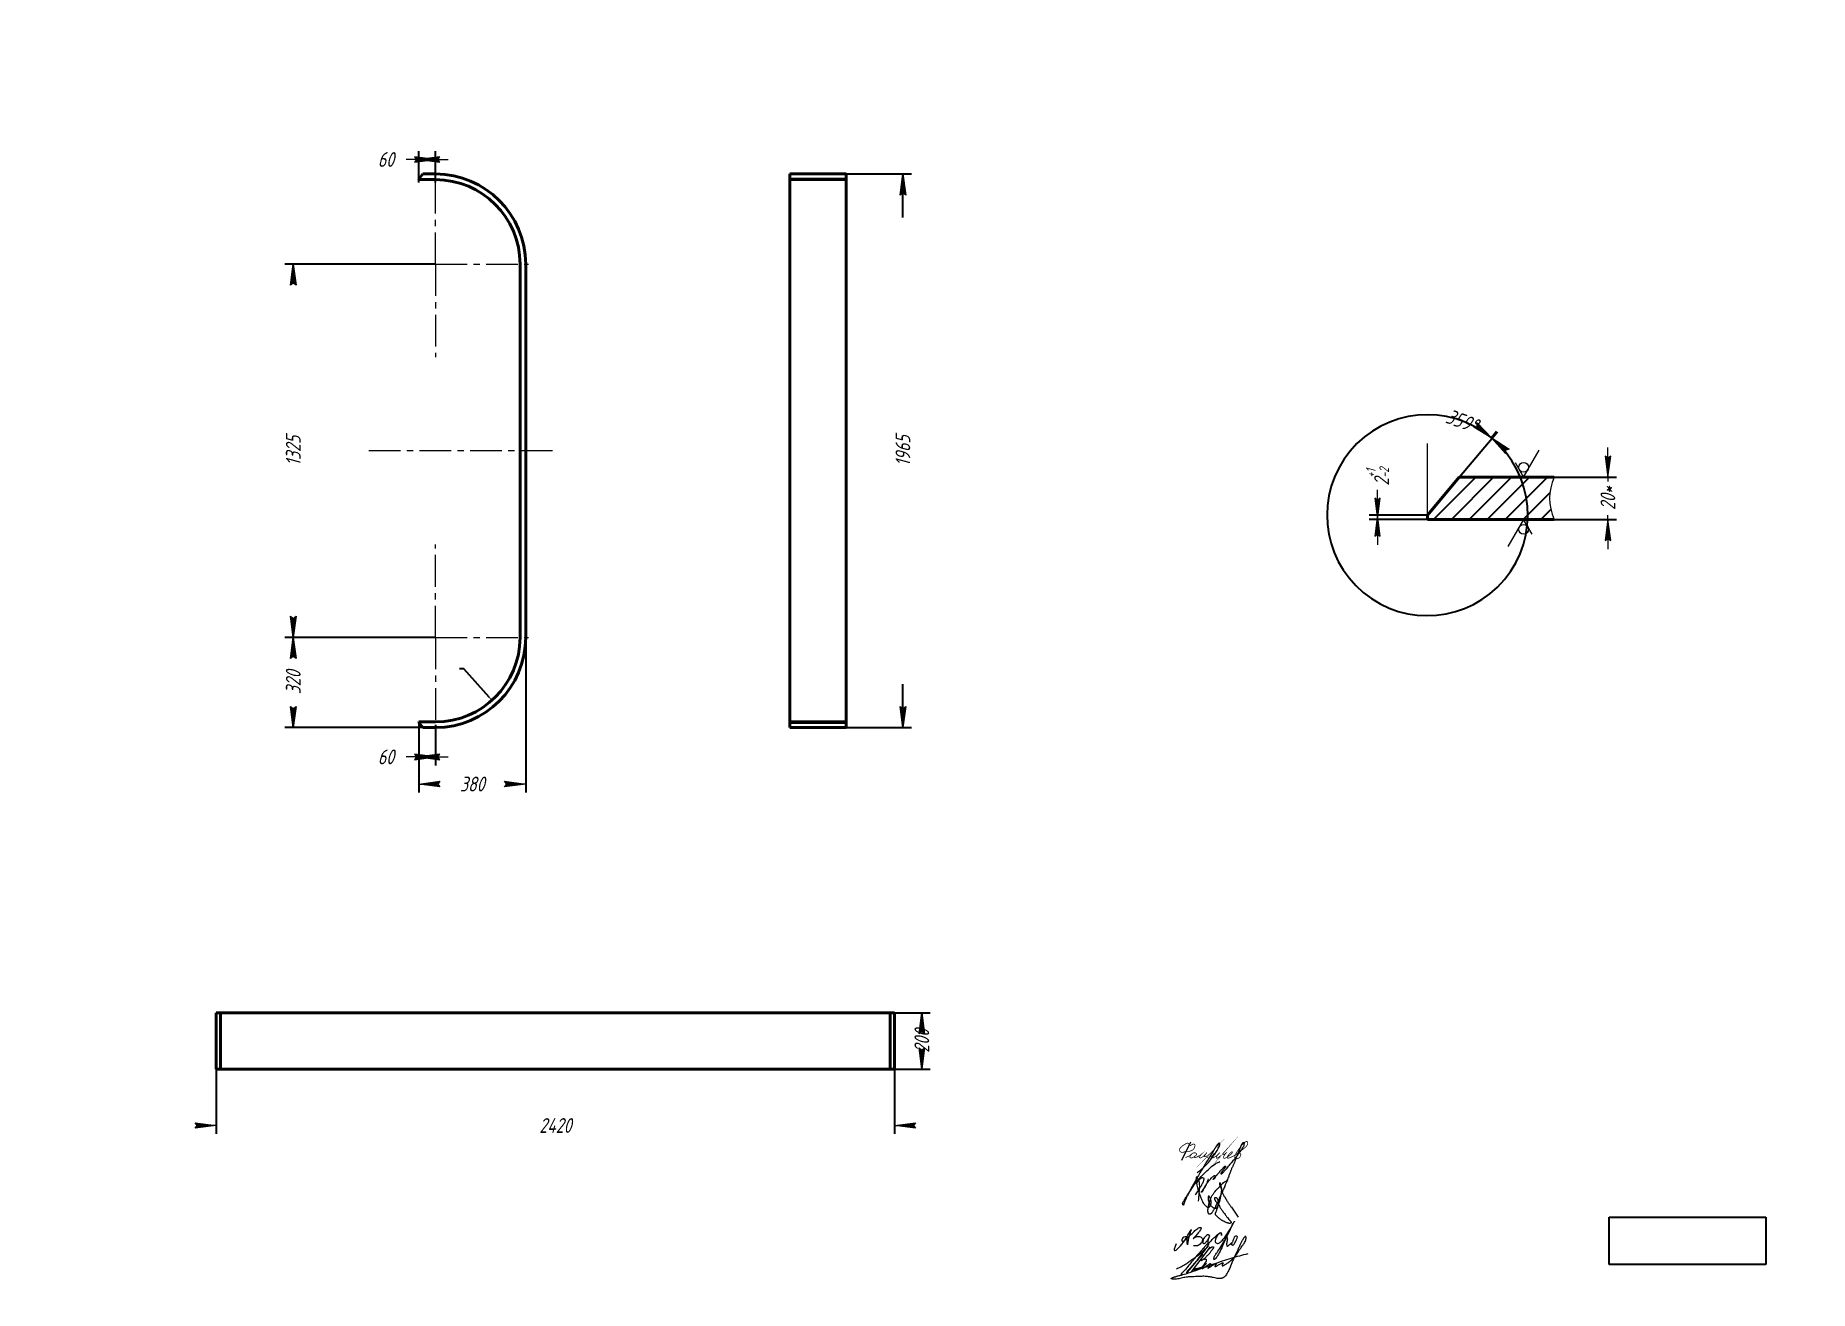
# Model space of a CAD drawing. Header units: millimetres. Extents: x 0 to 420, y 0 to 297.
import ezdxf

# ---------------------------------------------------------------- set-up
doc = ezdxf.new("R2010")
doc.units = ezdxf.units.MM
for name, pattern in [('K5LT32789', [0]), ('K5LT32790', [0]), ('K5LT32791', [0]), ('K5LT_AXLED', [12, 7.5, -1.5, 1.5, -1.5]), ('K5LT_BASIC', [0]), ('K5LT_THIN', [0])]:
    doc.linetypes.add(name, pattern=pattern)
doc.layers.add('Системный слой', color=7, linetype='Continuous')
doc.styles.add('KDIMTEXTSTYLE', font='GOST_AU.SHX', dxfattribs={"width": 0.96, "oblique": 15, "height": 5})
doc.dimstyles.new('KDIMSTYLE (0.07)', dxfattribs={"dimtxt": 5, "dimasz": 1, "dimexe": 2, "dimexo": 0.0625, "dimgap": 1, "dimtad": 1, "dimlfac": 15, "dimtxsty": 'KDIMTEXTSTYLE', "dimsah": 1, "dimcen": 0.09, "dimdle": 1, "dimadec": 0, "dimazin": 0, "dimtfac": 0.667, "dimtmove": 0, "dimatfit": 3, "dimfxl": 1, "dimtvp": 1, "dimtolj": 1, "dimtzin": 0, "dimarcsym": 0})
doc.dimstyles.new('KDIMSTYLE (0.50)', dxfattribs={"dimtxt": 5, "dimasz": 1, "dimexe": 2, "dimexo": 0.0625, "dimgap": 1, "dimtad": 1, "dimlfac": 2, "dimtxsty": 'KDIMTEXTSTYLE', "dimsah": 1, "dimcen": 0.09, "dimdle": 1, "dimadec": 0, "dimazin": 0, "dimtfac": 0.667, "dimtmove": 0, "dimatfit": 3, "dimfxl": 1, "dimtvp": 1, "dimtolj": 1, "dimtzin": 0, "dimarcsym": 0})
picture_1 = doc.add_image_def('image1.jpg', size_in_pixel=(394, 119))

msp = doc.modelspace()

# ---------------------------------------------------------------- blocks, each defined once
blk = doc.blocks.new('KDIMARROW_01')
at = {"layer": 'Системный слой'}
blk.add_hatch(color=0, dxfattribs=at).paths.add_polyline_path([(-5, -0.6582624912261956), (0, 0), (-5, 0.658262491226197), (-4.5, 5.51091059616309e-16)])
at = {"layer": 'Системный слой', "color": 0, "linetype": 'K5LT_THIN', "lineweight": 18}
for p, q in [((-4.5, 5.51091059616309e-16), (-5, 0.658262491226197)), ((-5, 0.658262491226197), (0, 0)), ((0, 0), (-5, -0.6582624912261956)), ((-5, -0.6582624912261956), (-4.5, 5.51091059616309e-16)), ((0, 0), (-1, 0))]:
    blk.add_line(p, q, dxfattribs=at)
blk = doc.blocks.new('KDIMARROW_02')
at = {"layer": 'Системный слой'}
blk.add_hatch(color=0, dxfattribs=at).paths.add_polyline_path([(4.5, -5.51091059616309e-16), (5, 0.6582624912261956), (0, 0), (5, -0.658262491226197)])
at = {"layer": 'Системный слой', "color": 0, "linetype": 'K5LT_THIN', "lineweight": 18}
for p, q in [((0, 0), (-1, 0)), ((5, 0.6582624912261956), (0, 0)), ((0, 0), (5, -0.658262491226197)), ((0, 0), (7, -8.572527594031472e-16)), ((4.5, -5.51091059616309e-16), (5, 0.6582624912261956)), ((5, -0.658262491226197), (4.5, -5.51091059616309e-16))]:
    blk.add_line(p, q, dxfattribs=at)
blk = doc.blocks.new('U0')
at = {"layer": 'Системный слой', "color": 30, "linetype": 'K5LT_AXLED', "lineweight": 18, "true_color": 0xff8000}
for q in [(94.72453081634332, 264.8933272454266), (72.7245308163422, 242.8933272454277), (116.7245308163422, 242.8933272454255), (94.72453081634109, 220.8933272454266)]:
    blk.add_line((94.7245308163422, 242.8933272454266), q, dxfattribs=at)
blk = doc.blocks.new('U1')
at = {"layer": 'Системный слой', "color": 30, "linetype": 'K5LT_AXLED', "lineweight": 18, "true_color": 0xff8000}
for q in [(94.7245308182173, 176.5599939122466), (72.7245308161404, 154.5599939143235), (116.7245308161404, 154.5599939101697), (94.7245308140635, 132.5599939122466)]:
    blk.add_line((94.7245308161404, 154.5599939122466), q, dxfattribs=at)
blk = doc.blocks.new('U2')
at = {"layer": 'Системный слой', "color": 5, "linetype": 'K5LT32789', "lineweight": 18, "true_color": 0x0000ff}
for points in [[(270.027973217209, 11.06619967171939), (269.820615078091, 10.48925652215914), (269.6151419157137, 9.91755803973382), (269.549091800524, 9.562196914675113), (269.7020300300821, 9.409258685117209), (269.9144199505507, 9.409258685117209), (270.1142944974935, 9.609133232059463), (270.6866458659638, 10.18148460052981), (272.0973527258767, 11.59219146044296), (274.1180507975408, 15.56445244570546), (272.9033188417067, 12.59526417669163), (272.6892750483024, 9.940420129521243), (272.6892750483024, 12.38793216219663), (272.4435172537941, 12.78351854788829), (271.8573567998611, 12.65692560879933), (271.45756396492, 12.25713277385853), (271.3187330621785, 11.89740107218945), (271.4533889965992, 11.64422843318124), (271.8177571552387, 11.64422843318124), (272.6892750483024, 12.38793216219663), (273.8805897619256, 13.57924687581982), (274.7078810279942, 14.40653814188822), (275.6372885920908, 15.01727756884455), (276.0384621347144, 14.89741674746378), (275.9375481213575, 14.55965807225805), (275.700339454827, 14.13256344511564), (274.9192836070754, 13.20756914807839), (274.2682467359381, 12.43655463650916), (273.8247734294853, 12.13668582235576), (274.6926564730998, 12.72353300193986), (275.3910679445923, 12.85187238019475), (275.8435667408987, 12.75254551076166), (276.1518439743404, 12.52407716210512), (276.2910770105446, 12.15158650766656), (276.2910770105446, 11.70955711524853), (276.0175994648002, 11.30230040161261), (275.7426037349756, 11.02730467178749), (275.3127260558019, 10.59742699261407), (274.8390214702239, 10.48949482721123), (274.1776902623194, 10.60869369011466)], [(277.9981492822559, 12.862933075916), (277.7728255900819, 13.20854159661395), (277.4187773388285, 13.20854159661395), (277.0850018438467, 12.87476610163213), (276.7070349610506, 12.49679921883606), (276.4048721521538, 11.97881471481719), (276.2761133076682, 11.29563384932773), (276.4852385790471, 11.08650857794929), (276.85281098938, 11.17671962856889), (277.0781029416569, 11.40201158084554), (277.341515175058, 11.7183870109036), (277.7044090612135, 12.27131430692778), (278.0998226555278, 13.06124259637365), (277.7044090612135, 12.27131430692778), (277.5672160067024, 11.63453673065622), (277.5672160067024, 11.26375392908838), (277.659973228809, 11.1709967069818), (277.829225083938, 11.23004038386888), (278.598452466414, 12.09240016983823), (279.4384449281093, 12.85451958367656), (279.8624327373184, 13.23920082233552), (280.3173684690017, 13.53956717207015), (280.5256523140971, 13.6664315141352), (280.6933079523693, 13.6664315141352), (280.7796728915945, 13.43300509648715), (280.7796728915945, 13.17420581042681), (280.7796728915945, 12.90018809898636), (280.7796728915945, 13.43300509648715), (280.6933079523693, 13.6664315141352), (280.5256523140966, 13.67708430669592), (279.8624327373184, 13.23920082233552), (279.2504751864256, 12.0223053867371), (279.2504751864256, 11.48173023588875), (279.4995048559832, 11.2327005663312), (279.8504526592226, 11.14173512307366), (280.2060951818824, 11.14173512307366), (280.4929789216651, 11.42861886285587), (280.8559931036136, 11.79163304480537), (282.0245140603242, 12.96015400151593), (284.8387907497641, 18.18793226982356), (282.0245140603242, 12.96015400151593), (281.025104974741, 10.46292318353082), (280.2579175739584, 8.84664564924826), (279.565695214705, 7.761331628733032), (279.1115850042892, 7.221127174631945), (278.9706214612268, 7.339624872522364), (278.9706214612268, 7.8021016513148), (279.2952690701511, 8.383082747582634), (279.8871380442839, 9.173017656613482), (280.8288724500645, 10.72956667754069), (281.7839047205354, 12.35894167807056), (281.9909156210222, 12.56595257855734), (282.1462891986636, 12.54376317677841), (282.1913573656409, 12.29004773181855), (282.1113352266378, 11.73909307205517), (282.0474625409489, 11.29932784894579), (281.9612680019474, 10.86416931419785), (282.0506671996591, 10.54379465063225), (282.2294313096694, 10.44926036057055), (282.4790494779977, 10.69887852889856), (282.9498019877398, 11.0689925060661), (283.3728211644034, 11.49201168272947), (283.1028177573943, 10.93024600934491), (283.2292875772598, 10.80377618947946), (283.4192206322027, 10.72483367443202), (283.6301444536039, 10.8038384186286), (283.8962885984795, 11.06998256350418), (284.6057014129974, 12.54872124576895), (284.521342170056, 12.84894589330314), (284.252407440689, 12.92268144802536), (283.9043591355901, 12.83840751435372), (283.677612599042, 12.39597432726394), (283.5141397803719, 11.89033072523308), (283.3728211644034, 11.45321307721341)]]:
    blk.add_open_spline(points, degree=3, dxfattribs=at)
blk = doc.blocks.new('U3')
at = {"layer": 'Системный слой', "color": 5, "linetype": 'K5LT32790', "lineweight": 18, "true_color": 0x0000ff}
blk.add_open_spline([(275.3603214811694, 21.11590058208435), (275.3976010375021, 22.46136217564273), (275.7360054293417, 23.98115978460629), (275.5797762998606, 25.58763387303505), (275.4954817817384, 25.89952386131749), (275.4124905841234, 26.10801149390683), (275.3192544434183, 26.28781856724044), (275.2176582404282, 26.44792612964788), (275.1195290961997, 26.58077965655758), (275.0379747617726, 26.67944063516069), (274.9799615179359, 26.73950874656052), (274.9424342114646, 26.77185134187313), (274.9188560833517, 26.78893248802223), (274.9012676320012, 26.79946326852685), (274.8871024589128, 26.80619835675924), (274.8752886357632, 26.8103509920841), (274.8651943678922, 26.81261936743323), (274.8563975252316, 26.81343769302161), (274.8486235214306, 26.81308171948841), (274.8415802396102, 26.81171466204471), (274.8350061866234, 26.80937078730763), (274.82859622154, 26.80596384223513), (274.8222463083316, 26.80133684063502), (274.8159030393375, 26.79528118178885), (274.8095578468493, 26.78756047278756), (274.8031663574349, 26.77779081398283), (274.796699530554, 26.76543868568577), (274.7901450050211, 26.74975379036067), (274.7835092502976, 26.72964338283226), (274.7768199214625, 26.70340795607119), (274.7701235427577, 26.66806254030212), (274.7636776602886, 26.61866024107248), (274.7581140358598, 26.5461872233859), (274.7553896252568, 26.44640537448529), (274.7563630632911, 26.31982337334462), (274.7623307863573, 26.17687766641929), (274.7758774041322, 26.02048650064584), (274.7998611013893, 25.84538215328189), (274.8419369965705, 25.62614993192693), (274.9085228189533, 25.33016127499506), (274.9939190051276, 24.88679746423321), (275.119032683792, 24.25617661671861), (275.3320700657319, 23.46019571645934), (275.6445582208784, 22.60539412856332), (275.9434945134136, 21.80315627310993), (276.2312388224947, 21.13205401564508), (276.5177178192545, 20.6445820362072), (276.7918005821759, 20.2933154050033), (277.0279673718794, 20.04809767983656), (277.2057563285589, 19.87568913637104), (277.333342032624, 19.78262835946347), (277.416124520901, 19.74009339535915), (277.4778051301478, 19.71764902869013), (277.5342084621126, 19.70450443968683), (277.5905667155528, 19.69770796911472), (277.6482962177378, 19.69677341882975), (277.7064862818002, 19.7019649034536), (277.7627085975524, 19.71312995503517), (277.8147661126748, 19.72953215382539), (277.8609815840585, 19.7499867338275), (277.9015566914621, 19.77366162249068), (277.9381165067704, 19.8011262987059), (277.9747961323927, 19.83527259087934), (278.0156920845948, 19.88161920623924), (278.0661612384715, 19.9506569229457), (278.1304286501972, 20.04997823822585), (278.2051880171644, 20.1789660350165), (278.2730775056669, 20.32535833946193), (278.321720862135, 20.46984574476521), (278.3497200174127, 20.60533245532643), (278.3619567669232, 20.74049877201446), (278.3606182426452, 20.89457708823976), (278.340501935216, 21.08539034146574), (278.2950290024174, 21.32047803976046), (278.2259224198752, 21.57456927773796), (278.1475424539926, 21.80601062828866), (278.0764414624517, 21.97636056274376), (278.0120431622474, 22.08550861422677), (277.9593049151181, 22.15823768051513), (277.9119148699247, 22.21508247548944), (277.8695201995659, 22.25952161894944), (277.8353042098204, 22.28916914983931), (277.8096636371214, 22.30669270802829), (277.7917462836871, 22.31623161201546), (277.7777849503451, 22.32177930064719), (277.7660684924287, 22.32491368979512), (277.7558802270443, 22.3263280512525), (277.7470254271296, 22.32640243570981), (277.7392244242588, 22.32546235884658), (277.7322023956891, 22.32371578936947), (277.7252340296284, 22.32105617057194), (277.7180321061783, 22.31729375114496), (277.7104024836799, 22.31211768967043), (277.7023697170502, 22.30530230806521), (277.6937905059507, 22.29640108911676), (277.6844759417361, 22.28473571595582), (277.6741430222729, 22.26920165254222), (277.6625255640085, 22.24819484018349), (277.6491755256187, 22.21894819815742), (277.6344867694439, 22.17923912106927), (277.6192446049968, 22.1278710143733), (277.6054952403991, 22.06656805738629), (277.5959113388017, 21.99637412841307), (277.5924142668053, 21.91627277515219), (277.5974905267499, 21.81833515456215), (277.6164544853351, 21.68680482940958), (277.6500430460998, 21.49823020697636), (277.6918814563016, 21.25606935332375), (277.7576578933673, 20.98592523564125), (277.8529536608459, 20.734636215667), (277.9723269937859, 20.50248747892233), (278.1145471446353, 20.28146991042718), (278.2847277287852, 20.0649058936455), (278.4695748430684, 19.87274959866798), (278.6447902598717, 19.71896626128608), (278.7978290426433, 19.61366661011442), (278.9272287093649, 19.5472306326056), (279.039086053562, 19.50438091705801), (279.1404278580815, 19.4773895848009), (279.2305052429722, 19.46390948164313), (279.3078537417683, 19.46141131870925), (279.3731972509709, 19.46699077778905), (279.4287872995427, 19.47847607566924), (279.4770233516296, 19.49454890185129), (279.5206256445692, 19.515082543638), (279.5635399748319, 19.54116514276006), (279.609183424672, 19.57558958044127), (279.6603123087393, 19.62268114177206), (279.7190543420237, 19.68815671914855), (279.7862714911268, 19.77799945060156), (279.8604636375584, 19.89330728392574), (279.9333458612628, 20.03164261077886), (279.9956001060302, 20.18531635123681), (280.0426777545766, 20.34877769354281), (280.0731793374175, 20.52186164939195), (280.0870872301639, 20.709136673974), (280.08226719163, 20.90877178276182), (280.0591973998875, 21.10960262879819), (280.0189410393517, 21.29355823895411), (279.9658613108533, 21.44751394210569), (279.9081622261469, 21.56948208431933), (279.8498405652664, 21.66285973970591), (279.7924058864614, 21.73460354915467), (279.7352152604681, 21.7911171621711), (279.6753611982015, 21.83852904248393), (279.6113663355604, 21.87932087920079), (279.5440230758463, 21.9131079608941), (279.4782521624581, 21.93836940455199), (279.4193309040061, 21.95477140550479), (279.3705184734985, 21.96189390254951), (279.330753819724, 21.96266191351025), (279.2967419639242, 21.95937523939818), (279.2650464051129, 21.9526681236496), (279.2344449220252, 21.94282038627937), (279.2054415614255, 21.93011862245405), (279.1795753366196, 21.91537174110152), (279.1581013523625, 21.89979847012511), (279.1412326070337, 21.88441590423999), (279.1283831910548, 21.86968222709282), (279.1189509534573, 21.85593048994731), (279.1120425828224, 21.84280574462345), (279.1069007566497, 21.82969719438577), (279.1029115416728, 21.81506354369778), (279.1003144100125, 21.79831394131156), (279.0995180651366, 21.77891436949675), (279.1009933088671, 21.75657077548411), (279.1054583339657, 21.72997329379943), (279.1141347518703, 21.69736751917955), (279.1293661203202, 21.65495987029792), (279.1552521446587, 21.59692540000326), (279.1955503046312, 21.51737321366674), (279.2488297762187, 21.41172525255898), (279.3173461670813, 21.28698732874135), (279.4113085138168, 21.14618345818795), (279.5460231305717, 20.98298872680972), (279.7422243871738, 20.74994931660987), (279.9976145861389, 20.39064559228501), (280.3223552922813, 19.8756805222598), (280.7137458446553, 19.23707038504364), (281.2213912335222, 18.55559593843356), (281.7296042546172, 17.88827366163146), (282.1553762228721, 17.30475223063867), (282.453441012432, 16.87273368190098), (282.6955238779619, 16.64379893313308), (282.8533603395224, 16.50797058450699), (282.9478049854428, 16.40381897337285), (283.0060869562973, 16.31808907785528), (283.0414266818808, 16.25179181822655), (283.0650362053377, 16.19526312018183), (283.0787442085933, 16.1488408424084), (283.084929044713, 16.11235515963273), (283.0862714545954, 16.0844425523826), (283.084688879495, 16.06222807344336), (283.0810741984426, 16.04365170569146), (283.0758714521139, 16.02769537022397), (283.0692470397485, 16.01359661449146), (283.0610949856343, 16.00068203107926), (283.0510571220121, 15.98813312836623), (283.0384840856702, 15.97543086470567), (283.022502714632, 15.96226556223435), (283.0019843217852, 15.94848274409524), (282.9752601208946, 15.93398664859052), (282.9410865862612, 15.91935591394433), (282.8995013194537, 15.90573307359956), (282.8513341166889, 15.89430202999503), (282.7964024075574, 15.88651575335658), (282.7315751421962, 15.88362127554623), (282.6507004636946, 15.88798726126795), (282.5423923358942, 15.90415058862905), (282.3848796822017, 15.93697748349176), (282.1521037678642, 16.00008893081105), (281.8132410689165, 16.12047874171405), (281.4051243997732, 16.30207267321337), (280.9768712714596, 16.51301546719601), (280.6370323007168, 16.73038281262272), (280.3674487202766, 16.95549318416866), (280.1211931644187, 17.17611875798589), (279.8576433027954, 17.41035328808698), (279.6275315055219, 17.61548731879692), (279.485839473835, 17.77866168179197), (279.4197352809172, 17.88387533447508), (279.3882603901148, 17.95185516228959), (279.3695516456564, 18.01040773233085), (279.3581573553136, 18.06626729618124), (279.3525010717329, 18.12276634344309), (279.3525693609074, 18.18002654389664), (279.3584488214283, 18.23729190501012), (279.3711415841659, 18.29785486511926), (279.3918465243165, 18.36472527839264), (279.42613062868, 18.45113797870437), (279.4786460031809, 18.5662164394288), (279.5573760732453, 18.74441832030961), (279.6604695138005, 18.98906290564702), (279.7654668001795, 19.3139034482105), (279.8840265088111, 19.66811850343537), (280.0288475353252, 20.05112053275032), (280.1966036391751, 20.51469885711487), (280.3854979102954, 21.10611227661067), (280.5512680295166, 21.78460266937813), (280.6505384241064, 22.41933352213481), (280.7139464313211, 22.92877630343648), (280.7870104511097, 23.32761579880318), (280.8475814230621, 23.65192952840226), (280.8593840569355, 23.91417412370357), (280.8356217388265, 24.12275498204448), (280.794197691892, 24.32336585344069), (280.733806145157, 24.54939816567058), (280.6772774682073, 24.7847442757872), (280.6353612036124, 24.99712157736893), (280.593380616536, 25.15611095200028), (280.5597110466656, 25.2668903012343), (280.5336999646563, 25.33902081981942), (280.5117526872768, 25.38384599631561), (280.494850947729, 25.40965377724135), (280.4819911520652, 25.4250453137868), (280.4707735622809, 25.4356211015443), (280.460413090429, 25.44319360980664), (280.4505617176877, 25.44858411846073), (280.4409911147234, 25.45225351776585), (280.4315226137437, 25.45446963211558), (280.4221826348287, 25.4553596125147), (280.4129370716798, 25.45506055820735), (280.4036600721782, 25.45367801166213), (280.3937643718695, 25.45118227071558), (280.3828349442078, 25.44729912851328), (280.3708025536217, 25.44169227183521), (280.3582795143678, 25.4343108076806), (280.3463508234394, 25.42558007969008), (280.3356602517677, 25.41595359963226), (280.3263936401576, 25.40560748552672), (280.3180485111048, 25.39397160930822), (280.3106332455209, 25.38068672757097), (280.3042945902455, 25.36540800980464), (280.2992905151436, 25.34802527725455), (280.2958125553715, 25.32794034554682), (280.2942126672436, 25.30419917708788), (280.2951486888303, 25.27519813933372), (280.2998064046263, 25.23893944642624), (280.3097829318644, 25.19381570253634), (280.326591503627, 25.13815112060549), (280.3530881649522, 25.06854785759037), (280.3936908327453, 24.98181327889083), (280.4491648558644, 24.8731844759527), (280.5039962009714, 24.73564671860345), (280.5554388081027, 24.57038700263294), (280.6123095760163, 24.37347837249182), (280.6960371651818, 24.12339596573366), (280.8039416036113, 23.82144661189621), (280.9064361042178, 23.47874293432956), (280.9932890370554, 23.16047967567793), (281.0998446457028, 22.87937168898087), (281.2275592980276, 22.63941492678812), (281.3789530754124, 22.39502473936373), (281.5552459251912, 22.12078974163209), (281.7560909645628, 21.77432095468274), (282.0175126904421, 21.31480289888303), (282.3556417135791, 20.78959978064451), (282.7415118867389, 20.23742722790462), (283.1153338515152, 19.71525737638102), (283.7892696431596, 18.77077616851047), (284.3213979709683, 17.98826135002747), (284.7274489000205, 17.36390627474201)], degree=3, knots=[0, 0, 0, 0, 23.08892411003839, 25.90578379320913, 27.36849658095113, 28.57853477437289, 29.7218750749431, 30.81396087475684, 31.80518275617818, 32.5340116185717, 32.99290285232896, 33.22579348087665, 33.37704679038229, 33.48833048874886, 33.57455142486756, 33.64380518652092, 33.70122378259412, 33.75036659537633, 33.79386957008623, 33.83335544025108, 33.87214105272245, 33.91235496550996, 33.95658983186728, 34.00557035799107, 34.061357419905, 34.12646780763512, 34.20410929927907, 34.29854880647121, 34.4157438501339, 34.56455491175546, 34.75945876534566, 35.02822874118409, 35.41286378006095, 35.99717510029608, 36.72813949276635, 37.56894107973724, 38.43382537174505, 39.40133199336037, 40.578430721351, 42.23539782704537, 44.56960189155861, 48.26913254375512, 53.18771198246659, 58.58434017403594, 63.76404376679448, 67.77867569014562, 70.99814287695813, 73.36983390960212, 75.34981577454691, 76.79687388843904, 77.58132367445822, 78.02891375208497, 78.378086715233, 78.69680269722102, 79.01348919569972, 79.34337265075953, 79.67858665453129, 80.00682416916896, 80.31793205149701, 80.60647145028561, 80.86603481811044, 81.11641040457833, 81.38398339074794, 81.71835383148989, 82.1678102968112, 82.8393613365416, 83.73323474227259, 84.70542236921145, 85.58272421559701, 86.32439137188506, 87.05711592911308, 87.8907574961167, 88.94534148899339, 90.32114124951465, 91.96557055710285, 93.42636652596606, 94.48421544317516, 95.10102119904894, 95.58099742489627, 96.01314099800784, 96.36109308967781, 96.62600156797119, 96.78273890043828, 96.889142367443, 96.97113807639755, 97.038129668233, 97.09527188758723, 97.14590073358623, 97.18856061114779, 97.2287471840586, 97.26891537016509, 97.31531058982989, 97.36686141375753, 97.42565515127394, 97.49445365730666, 97.57714175019537, 97.6796234518885, 97.81191523042803, 97.98566281873885, 98.22679687241516, 98.53258681418663, 98.89778635319205, 99.29603614677359, 99.73782124223918, 100.2617239247368, 100.964229309618, 101.999780239612, 103.5254109190041, 105.1506671389526, 106.7245298989554, 108.093531563326, 109.5903133920281, 111.1953020837693, 112.7774834854757, 114.1263943636619, 115.159714159532, 115.933249703592, 116.5991051072816, 117.1966867350474, 117.716186105381, 118.1472776884506, 118.5120913932663, 118.8308284389657, 119.1120840017018, 119.3761473530127, 119.6502541760029, 119.9661844048676, 120.3484720487786, 120.8326110054183, 121.4625745633854, 122.257883948525, 123.1663167729581, 124.1218957718332, 125.0774414802364, 126.058759075695, 127.1107217357935, 128.2713802827618, 129.4555411470182, 130.5492798125666, 131.4722221457924, 132.2240763945491, 132.8428036707044, 133.3435270316868, 133.7861618193668, 134.2097331793344, 134.6419531666712, 135.07675082757, 135.4909341445828, 135.8405670411855, 136.1161996801323, 136.3290212946846, 136.5165823049759, 136.6970732021236, 136.8799095666845, 137.0632951286719, 137.2354651043024, 137.3861300135916, 137.5142614765161, 137.6235479569736, 137.7184450497249, 137.7976892899042, 137.8756507401737, 137.9579435297707, 138.0555159514176, 138.163779376122, 138.2880427438782, 138.436309489426, 138.6225163233996, 138.8620748680995, 139.2031278659684, 139.7043262486523, 140.3810974906251, 141.2189148674305, 142.1273174818552, 143.2595165690257, 144.8211407952124, 147.3177643775447, 150.7571101410823, 155.1951704424444, 160.0691713325595, 165.2244643996175, 169.4711417493419, 172.4214110687776, 174.0929247216289, 175.1382982941582, 175.9667476052343, 176.4795577137869, 176.9002722075947, 177.2447515993877, 177.5213496275962, 177.722930126645, 177.8737085289891, 177.9963222724827, 178.1014362024326, 178.1953143978301, 178.2815173063154, 178.3661181765914, 178.4549126387874, 178.5547545514223, 178.6700486309557, 178.8070744895659, 178.9752011110635, 179.1872344806044, 179.4394731118456, 179.7197270048918, 180.0295107225544, 180.3832688069577, 180.8234477103547, 181.4071105080071, 182.2468370647849, 183.5636180390767, 185.5124136486446, 188.3659008144822, 191.1693595490507, 193.6361941483106, 195.2159308876024, 197.1470862219489, 199.2692247613871, 201.224518318486, 202.3921757305919, 202.9354455009734, 203.335749427751, 203.6650385457113, 203.9804397921348, 204.3052698204951, 204.6306664143438, 204.9542103018015, 205.2842401760186, 205.68312192184, 206.1453122097258, 206.8668041367929, 207.8378621120557, 209.464316382984, 211.3873392381132, 213.6481330480264, 215.8281705148584, 218.3616311862739, 222.0463208053261, 226.400788772624, 230.2376141698672, 232.9871267002133, 235.1430689373578, 237.1452347941266, 238.6001234124407, 239.5943196481266, 240.7144690296747, 242.0868590309205, 243.5795128043555, 244.8370298052072, 245.7730677623126, 246.3794493830385, 246.8095402814596, 247.0775336538936, 247.2275167539396, 247.3339800160057, 247.4184700209773, 247.4895205515942, 247.5520115162512, 247.6092220325807, 247.6636060178384, 247.7171677520884, 247.7685920257453, 247.8207844363665, 247.8766770811286, 247.9421914551861, 248.0180825757098, 248.1024702365821, 248.1894206015074, 248.2694707678351, 248.3470721801384, 248.425636522534, 248.5128864112118, 248.6056793825818, 248.7068161418586, 248.8204129671911, 248.9522817326213, 249.1114892801304, 249.3139564207763, 249.5741553291382, 249.8978203062795, 250.3037087529917, 250.8417906157673, 251.5282721942539, 252.3812439797572, 253.3595934924577, 254.4759627763927, 255.8726873418201, 257.8510916368267, 259.9382727246121, 261.9636029003651, 263.4698826802768, 265.0464480200878, 266.5866947374772, 268.3669126827913, 270.599666274059, 273.4070816914232, 277.3730272345561, 281.2342012594908, 284.8823428619705, 288.313022516428, 301, 301, 301, 301], dxfattribs=at)
blk = doc.blocks.new('U4')
at = {"layer": 'Системный слой', "color": 5, "linetype": 'K5LT32790', "lineweight": 18, "true_color": 0x0000ff}
for points, knots in [([(275.0034440370243, 27.86094170523916), (275.9982146092087, 28.5577013027071), (277.248636308366, 29.73870151625914), (278.6034625610022, 31.47198144909927), (279.4349356865523, 32.56336653524487), (279.9271193136672, 33.4927406376143), (280.243334831545, 34.05053111422556), (280.3464510838055, 34.34428886783597), (280.3783410970137, 34.49546696703305), (280.3913474762352, 34.58795264798296), (280.3919093914415, 34.6464755287445), (280.3870643078493, 34.68335004743714), (280.3804208130761, 34.70861087932549), (280.3724678661051, 34.72850523709471), (280.3633340505435, 34.7451096669509), (280.3529793472158, 34.75949822056695), (280.3411121191113, 34.77242099779616), (280.3271812406056, 34.78464735258289), (280.3106692281428, 34.79634698727776), (280.2913492841413, 34.80723274061991), (280.2696082270705, 34.81666907748951), (280.2463040003948, 34.82399673143229), (280.2226665532144, 34.82873501173479), (280.1999554483097, 34.8307486685968), (280.1790048440019, 34.83026574352748), (280.1598205038405, 34.82757727019224), (280.1417086206115, 34.82280885398264), (280.1235489894447, 34.81580622516341), (280.1044004265806, 34.80593718848226), (280.0832320161977, 34.79206523222361), (280.0586311086327, 34.7721983656331), (280.0275371025668, 34.74203344146034), (279.9834042988432, 34.692368032703), (279.9102680969239, 34.60726104340139), (279.785730127642, 34.45387449838091), (279.5867062689472, 34.18392562346176), (279.3042408650086, 33.7437212748669), (278.9264908593709, 33.08867771514974), (278.3277779021109, 32.15998102933906), (277.4068853278865, 30.71411770812993), (276.1843599193199, 28.69640868923575), (274.8354736841852, 26.37875611186635), (273.7183827405963, 24.35677659768797), (272.9767398935006, 22.96149106332136), (272.5680939365834, 22.15257503112882), (272.3468277873069, 21.65876148991715), (272.1910058229083, 21.28494308358229), (272.0629980941092, 20.96199031022189), (271.9537699462611, 20.67509173278111), (271.8733903545038, 20.4585100104089), (271.8268957407202, 20.33215960602152), (271.7991908776055, 20.27496526217512), (271.7854442196717, 20.25139809126996), (271.7751147372459, 20.23659833474207), (271.7665740146501, 20.22644520899462), (271.7591642207755, 20.21925997785901), (271.7525501418023, 20.21417256979016), (271.7465143607006, 20.21065446275365), (271.7408976092969, 20.20836693825939), (271.7355741034582, 20.20709291441527), (271.7304392584304, 20.20670108654741), (271.7254022247386, 20.20712558422312), (271.7204870315883, 20.20832891681519), (271.7157600687689, 20.21023004083061), (271.7112368263453, 20.21272901161794), (271.7066984384748, 20.21588753016454), (271.7018003100408, 20.21996425776186), (271.6961981367846, 20.22542229770747), (271.6895449426923, 20.23291548553293), (271.6814447114487, 20.2433928333822), (271.6712800009072, 20.25844206856929), (271.6584604528309, 20.2801956527173), (271.6425567347688, 20.31106530931601), (271.6248435523482, 20.3519273844424), (271.6083407223242, 20.40190117996295), (271.5960645944009, 20.45770389180642), (271.5895724462882, 20.51701333886912), (271.5894623693496, 20.57884383220082), (271.5962714707683, 20.64368009555209), (271.6106885086986, 20.71136637378078), (271.6335961263928, 20.78241621378136), (271.6671191324378, 20.85868934077227), (271.7199770770907, 20.95312025285337), (271.8114282413716, 21.099004540761), (271.9784152936109, 21.37369557316393), (272.3075553117296, 21.89631089616113), (272.9140713877055, 22.85541422384729), (273.8039069912377, 24.21360167325888), (274.9286638669699, 25.85500800985781), (276.257827105191, 27.29943875371562), (277.5459149130029, 28.52671860361929), (278.5910923030162, 29.47016082976141), (279.5192456486645, 30.10431640468477), (280.0900998573721, 30.36995332709414), (280.3580025329294, 30.49652554515974)], [0, 0, 0, 0, 8.550608616909479, 12.05498909731316, 15.54800864636031, 18.19112149729409, 19.49899547586825, 20.05820856276075, 20.38161509008001, 20.58967061819273, 20.71666537517187, 20.79367975743621, 20.85170144345296, 20.90072235485522, 20.94465307224176, 20.98524465825564, 21.02564223243174, 21.06834027274877, 21.11593940290885, 21.16833782892286, 21.22470724871314, 21.28305186546078, 21.34057559650208, 21.39466303008514, 21.44378103840279, 21.48828891869076, 21.53119048967674, 21.57580767080184, 21.62550805067395, 21.68308106465782, 21.75428657315771, 21.84854811100129, 21.98874998667692, 22.22341503732463, 22.64135142255019, 23.38396024610536, 24.59145537447172, 26.33319310262997, 28.72517486315826, 32.39414345489543, 38.44413720066752, 45.386804132957, 51.3366439952876, 54.75928160654442, 56.55021407149562, 57.73619828659556, 58.58106772181609, 59.41081735012408, 60.19037519759497, 60.74860237604653, 61.04454549420441, 61.13979306103076, 61.19713002219413, 61.23708949006024, 61.2671348063732, 61.29071298422787, 61.30986155532154, 61.32593719236645, 61.33991703943459, 61.35255107389896, 61.36445007752456, 61.37614187831995, 61.38811066680237, 61.40006167387295, 61.41202200248679, 61.42454207551994, 61.43906624348642, 61.45699012410813, 61.47974062644996, 61.50979512866817, 61.55047455772206, 61.60794197523685, 61.68805755052679, 61.79563498556981, 61.92221881037423, 62.05916765616627, 62.19849487994397, 62.34287054750136, 62.4951123545238, 62.65815684757621, 62.83085476293896, 63.02153046686268, 63.2457091914174, 63.59456840449479, 64.23786481718554, 65.5163435666815, 67.95744178744798, 72.25357323446096, 76.98975279678383, 81.9773654752493, 86.09099495459934, 89.56281137385866, 91.90558766368395, 94, 94, 94, 94]), ([(277.5947412604147, 26.46661177780771), (277.5151566662855, 25.97902104613023), (277.2771842434826, 25.35931307329837), (276.913631534461, 24.60735219417622), (276.665051242579, 24.20948596375918), (276.4941640185198, 23.88557637078776), (276.3914259462948, 23.68051805793367), (276.3304115970535, 23.5630476428036), (276.2866156340572, 23.49352428040852), (276.2478860016037, 23.44095227086632), (276.2110154269309, 23.39600354254509), (276.1735130858788, 23.35375841643862), (276.1355454269746, 23.31365408786492), (276.1009732398498, 23.27870224374929), (276.0747412427984, 23.25369087752868), (276.0577056150872, 23.23878244324467), (276.0478863298013, 23.23094423052051), (276.0416507919518, 23.22641434837887), (276.0370626179502, 23.22342450345242), (276.0333972808088, 23.22134483932631), (276.0303064085248, 23.21990496966586), (276.027627261462, 23.21902090820417), (276.0253040053157, 23.21869687513464), (276.0232556695335, 23.21906112825334), (276.0217256270985, 23.22040733749189), (276.0210067396157, 23.22251273763833), (276.0208740209157, 23.22514068062544), (276.0211910526351, 23.22835917195943), (276.0219282060787, 23.2321527722367), (276.0230722347277, 23.23658004802736), (276.0247021161498, 23.2419068324467), (276.0271064571496, 23.24889636314379), (276.0308715541321, 23.2588780855845), (276.0371108959999, 23.27427634268851), (276.0463259912494, 23.29607267904359), (276.0581233527956, 23.32482539896957), (276.071767689245, 23.3586467199064), (276.0880355482732, 23.39858949665796), (276.1079706180807, 23.44394878561678), (276.1360131984691, 23.49606908356486), (276.1739451220141, 23.55316564331396), (276.2246610718874, 23.62155763908693), (276.2936651609533, 23.71037431979519), (276.3933409838954, 23.84789107070611), (276.5249031897938, 24.04610307434828), (276.6736859767048, 24.29448132158288), (276.8169937938794, 24.55244836830147), (276.9647926576245, 24.81603433545972), (277.1379370900366, 25.10524444088225), (277.3534593894792, 25.41160683834194), (277.5852725272562, 25.68523683988171), (277.7866003733805, 25.92358430368841), (278.0003534899916, 26.17708837620208), (278.2526652491322, 26.46959367682456), (278.5441848069393, 26.75857842080103), (278.76727589407, 26.9725388180991), (278.9097832113561, 27.08535007911051), (278.9850298597764, 27.13000256836266), (279.0412730990577, 27.15777210434513), (279.0965537576558, 27.18033142392089), (279.1476039441788, 27.19639051335326), (279.1892864917473, 27.20510682272484), (279.2199527033217, 27.20813404530783), (279.2420582313472, 27.20791009262055), (279.2589857000904, 27.20582251859427), (279.2725224837297, 27.20247945827263), (279.2836144303894, 27.19819024652996), (279.2928453610551, 27.19311503762052), (279.3005496294007, 27.18736264451438), (279.3070058346125, 27.18095862573708), (279.3124591364084, 27.17382696913072), (279.3172518783453, 27.16566882729532), (279.3215361057817, 27.15604840069282), (279.3253220082991, 27.14441382988566), (279.3284955810436, 27.13009936676973), (279.3308494477475, 27.11201522149545), (279.331991221725, 27.08805547540349), (279.331031360208, 27.05473186728173), (279.326518853213, 27.00874253174626), (279.317763577438, 26.95051409154986), (279.3069165096032, 26.88387487312964), (279.2928232590937, 26.81679583516987), (279.2738650721338, 26.75481301308514), (279.2497733151058, 26.6995223064211), (279.2183148631409, 26.64530357195255), (279.1784812947583, 26.58788810241315), (279.1310560326951, 26.52733777023413), (279.0848625437107, 26.46960437009574), (279.0420598111989, 26.4216792957581), (279.0058087991546, 26.38537827985252), (278.9729918000735, 26.35483638310787), (278.9418745635396, 26.32734217552814), (278.9116189812412, 26.30202039109162), (278.8864736583516, 26.28248413673478), (278.8682936657647, 26.26971913277571), (278.8568779386131, 26.26256383571382), (278.8493310784087, 26.25838263966533), (278.8438324086873, 26.25575280539877), (278.8396039845849, 26.25407772692489), (278.8362124657179, 26.25304563074364), (278.8333585791872, 26.25248745189919), (278.8308797659316, 26.25234742191947), (278.8287057718527, 26.25264652922465), (278.8268503626836, 26.25345832361953), (278.8254194517434, 26.25484624917034), (278.8244972450254, 26.25673155575085), (278.8240031570895, 26.25901196858881), (278.8238769687514, 26.2616792928367), (278.8240906955435, 26.26474667969065), (278.8246467371362, 26.26829793619352), (278.825601640853, 26.27252265969608), (278.8270897581737, 26.27773979452833), (278.829335106757, 26.28438159005626), (278.8327025746386, 26.29309874036531), (278.837890626373, 26.3051263180661), (278.8461393453547, 26.32248298315366), (278.8581498306347, 26.34564496469176), (278.8731134627905, 26.372560836944), (278.8887998467258, 26.39934601204126), (278.904222019877, 26.42459234681301), (278.9214025168782, 26.45195542722578), (278.9443276796551, 26.48863183166469), (278.9745364653342, 26.54314349737447), (279.0123675195576, 26.61399388459493), (279.0636983118641, 26.69429407232919), (279.1320574749936, 26.77764995849698), (279.2266491117897, 26.87297574003388), (279.3525608554104, 26.98174788979985), (279.5090203316647, 27.11456864346256), (279.6554560489267, 27.26994539541849), (279.7935920576817, 27.43543188815555), (279.9217749074915, 27.59198602229688), (280.063698735817, 27.75768249803248), (280.2105391606107, 27.93224649406355), (280.3566412347461, 28.12416375819741), (280.5067199800552, 28.31848754664172), (280.6951950654922, 28.51733459963847), (280.9077581946506, 28.71292827682363), (281.1117600551407, 28.90331424872277), (281.257119074509, 29.05710838009377), (281.3572562987099, 29.17007308661488), (281.4263505907497, 29.24773797522383), (281.4859577004709, 29.31390591493668), (281.536093749762, 29.36873730587226), (281.577171650552, 29.40941909805942), (281.6074458629631, 29.43500512176034), (281.6278735565165, 29.44924570316363), (281.6420181509782, 29.45724147382208), (281.6529620627315, 29.46204520887235), (281.6619582717361, 29.46485326021892), (281.6695988204874, 29.46624452765417), (281.6762452310301, 29.4665530335476), (281.682142357802, 29.46597797774207), (281.6874655001499, 29.46463167368252), (281.6921782408235, 29.46263321872952), (281.6963457041733, 29.46011009308788), (281.7000577894901, 29.45715057907196), (281.703680088738, 29.45352026164596), (281.7073651668601, 29.44896399871021), (281.7111969199015, 29.44313235110653), (281.7151371890088, 29.43574329594171), (281.7191790105069, 29.42630550019095), (281.7232840125799, 29.41408556135916), (281.727335300739, 29.39796522296312), (281.7309363502195, 29.37675157190365), (281.7332074525492, 29.35083364364571), (281.7333528991638, 29.32219006434754), (281.7308856617548, 29.29354845333002), (281.7256950571738, 29.26555789150567), (281.7175420208835, 29.23727336260782), (281.7053212461346, 29.20678855858789), (281.6869976021081, 29.17180777927692), (281.657659336783, 29.12692180998881), (281.6084152008165, 29.06165980976222), (281.5351020549044, 28.96473320250105), (281.4334729130758, 28.83559062870434), (281.31209244865, 28.68035640896173), (281.1970603786011, 28.50247875943801), (281.0864638072521, 28.32667900249436), (280.9677826606955, 28.18978344556989), (280.8797176658841, 28.07126919455406), (280.8136577450843, 27.97709612063046), (280.7527286881266, 27.90707552315509), (280.7006852658345, 27.85715541937851), (280.6664357349995, 27.81722645674674), (280.6472837749343, 27.78688211947716), (280.6367157040909, 27.76365798183956), (280.6304916575966, 27.74363676588038), (280.6270192320333, 27.72496087085094), (280.6256504840771, 27.70660467432295), (280.6260667434785, 27.68763346495011), (280.6283775538318, 27.66815211149492), (280.6325420256236, 27.64946471150326), (280.6380450396784, 27.6331482634596), (280.6441648592149, 27.61995202906547), (280.6504112336363, 27.60965701466365), (280.6565735243765, 27.60170483903762), (280.6626743813475, 27.59549046252822), (280.6689342291359, 27.59052798886795), (280.6756721760991, 27.58643625999177), (280.6831597753403, 27.58309371276216), (280.6915618542129, 27.58055291083075), (280.7010032380647, 27.57891640370242), (280.7117061645196, 27.57831385231719), (280.7240375712288, 27.57895120577548), (280.7385319885633, 27.58116810921155), (280.7560348318419, 27.58553426872508), (280.7780941434343, 27.59310412164561), (280.8070582521335, 27.60575228448751), (280.8448514253692, 27.62578004972676), (280.8911868895696, 27.65417317107132), (280.9447128731137, 27.69015176400087), (281.0027980436249, 27.73421303111756), (281.0658423463785, 27.78922584523924), (281.1375458226746, 27.86269067228037), (281.2267073909796, 27.97106537436461), (281.3502341106248, 28.13601374454933), (281.5300343525467, 28.37264731947435), (281.7885812405245, 28.66121360537923), (282.1232194459399, 29.01391743415299), (282.4839815734937, 29.43441154765728), (282.874065674627, 29.91360181908775), (283.2584282112, 30.38353045159991), (283.6561485068325, 30.83431557843022), (284.0490115154093, 31.28225577137323), (284.4442702286725, 31.77017818882379), (284.8107658883519, 32.30474275164016), (285.1734942320483, 32.82987147348517), (285.5320600005912, 33.30680873795865), (285.8111311248043, 33.72626342310373), (286.0086042136187, 34.03038355569541), (286.1028116214863, 34.24106200029905), (286.1415302894508, 34.38173122832984), (286.1636077812391, 34.49474381762873), (286.1786640226577, 34.58454375563041), (286.1895658932263, 34.65030812690968), (286.1952434046447, 34.70235662779282), (286.1961412189097, 34.74834695503306), (286.1917357064859, 34.78935368580304), (286.183740196568, 34.82302107694754), (286.1732791115021, 34.85172044148374), (286.1602302342426, 34.87841812319677), (286.1447744952937, 34.90321075022271), (286.127595182012, 34.9251579896501), (286.1098589482431, 34.94328989247856), (286.0924660829461, 34.957455819576), (286.0758477131815, 34.96806695510193), (286.0600605827895, 34.97572477353292), (286.0446899374487, 34.98100999883222), (286.0290653417809, 34.98438419104983), (286.012297773897, 34.98607620287126), (285.9938095886984, 34.98589104676189), (285.97311672686, 34.98344355166459), (285.94973384111, 34.97818051638534), (285.9228443977465, 34.96923439770231), (285.8914644904692, 34.95530146811605), (285.855424577716, 34.93503055863209), (285.8164040443454, 34.90815016261841), (285.7759655291203, 34.87483066527422), (285.7348829284473, 34.83416739466243), (285.6908824941129, 34.78156702463386), (285.6478207227202, 34.71889976636183), (285.5988958413982, 34.63624219683383), (285.5382677928974, 34.52642094896608), (285.4415734853203, 34.356467723593), (285.3093789123455, 34.10800479713508), (285.1676893364161, 33.77723046125104), (285.0237697996524, 33.39552594793108), (284.875592707554, 33.00245730737032), (284.7029907628603, 32.59005095475126), (284.509206385545, 32.14116360031792), (284.3223647903606, 31.64569422193527), (284.1390498344108, 31.12177345995516), (283.944810808662, 30.57366212024112), (283.718434596159, 29.98095866244307), (283.4277958376003, 29.34823229661586), (283.1318043574179, 28.73779933274614), (282.9193404250468, 28.19324612009952), (282.7846023136746, 27.82072929299079), (282.7077782369527, 27.60558164022224), (282.6598079471017, 27.47142952048041), (282.5971413164824, 27.2968312004603), (282.4849310230891, 26.98899982528287), (282.309750029891, 26.53905416183407), (282.0738709718979, 25.97321105316273), (281.8165574533746, 25.322188513702), (281.5227273987471, 24.55085277677235), (281.134815377191, 23.67391108696006), (280.629794931534, 22.67210585316039), (280.1310173848593, 21.57525601234303), (279.6590458027102, 20.46782654501756), (279.2208560131352, 19.52275733624727), (278.8029505859387, 18.89609978332957), (278.6071717487154, 18.4962735654978), (278.4801675933118, 18.31395667786978), (278.3982932026605, 18.23039227602277), (278.3376272195276, 18.18242950900435), (278.2784019694846, 18.14548762689132), (278.2162749750368, 18.11524922265625), (278.149714138843, 18.09108512807144), (278.0800112677224, 18.07370525475419), (278.0108238810897, 18.06376588149628), (277.9479007345741, 18.06050757242727), (277.8962937302963, 18.06345537779127), (277.8572777980272, 18.07042191194707), (277.8283771569271, 18.07923404414082), (277.8060876826504, 18.08902085653804), (277.7878115913717, 18.09977953747828), (277.77195583591, 18.11195624171452), (277.7571555630151, 18.12629229828771), (277.7426823061016, 18.14377584839048), (277.7281643129044, 18.16566774951015), (277.7132612640201, 18.19391964746879), (277.6975409743018, 18.23199524548838), (277.6800805864206, 18.28701288868132), (277.6602381494086, 18.368412967026), (277.6324412190103, 18.48359633431733), (277.5985624772451, 18.62477043623271), (277.571317588877, 18.77770843914503), (277.5631656277927, 18.92855886379864), (277.5739519936103, 19.08798063658591), (277.6021983533661, 19.275526829824), (277.6484688693682, 19.51172247434032), (277.7011343457101, 19.82855089849402), (277.7670396881358, 20.2350770807636), (277.8722125747736, 20.69939160695577), (278.0150217058293, 21.1236031523086), (278.13538637133, 21.4693934029696), (278.227850509101, 21.74745423379501), (278.3228674285192, 22.00485627238136), (278.4495167630104, 22.27207206702249), (278.6366825417909, 22.57215203933424), (278.9287816209983, 22.97083853726194), (279.3357413031067, 23.50611010270975), (279.8986218894051, 24.1423636513253), (280.4789770661405, 24.78002992481369), (281.0188327451955, 25.30927036896394), (281.4279605433248, 25.64680194673227), (281.7403727755062, 25.82872248002023), (282.0248155345345, 25.94787022314705), (282.226395696934, 26.01301199492738), (282.3492122238691, 26.05258848355905)], [0, 0, 0, 0, 9.05012872705892, 12.27523955615502, 15.45899986464831, 17.73483988954849, 19.05741326790075, 19.7108414674711, 20.18625624796493, 20.5782552686495, 20.92015558141624, 21.26322820190859, 21.62482865825904, 21.94340184840314, 22.17414311605756, 22.29628959118215, 22.36275980440909, 22.40689436236537, 22.4390567453203, 22.46419391743622, 22.48492183865863, 22.50216622969817, 22.51626151636768, 22.52813273998885, 22.53944741467791, 22.5522415096399, 22.56817047852566, 22.58805267039454, 22.61198677781667, 22.63974096856495, 22.67274404928946, 22.71519234590006, 22.77668725643035, 22.87041018465875, 23.02304422812403, 23.21520040999722, 23.44630770354593, 23.6988530852062, 24.01440602227395, 24.36406655485286, 24.79380696920886, 25.28351990132807, 25.94162552114996, 26.87792467942779, 28.42996457524314, 30.34865718411363, 32.24077333289403, 33.89839883521643, 35.94836723450208, 38.48558270273472, 40.82530402486174, 42.59187029456275, 44.26724396181142, 46.97004676078387, 49.7480096312128, 51.86374390765778, 52.70147057395712, 53.10491050118355, 53.48302850596736, 53.86297235156056, 54.21017827344965, 54.47316286510871, 54.65060737536394, 54.78015129451817, 54.88201528901642, 54.96597005374313, 55.03789173846411, 55.10177399278683, 55.16057658349273, 55.21548886919894, 55.26973314979212, 55.32649975842308, 55.39043673965826, 55.46450655651031, 55.55284803126975, 55.66175245880736, 55.80204478182547, 55.99689564905083, 56.27898183702862, 56.6577708048305, 57.08785207877154, 57.53005859936763, 57.92699945641592, 58.28653955085408, 58.64516112727835, 59.08688676787481, 59.58041217879209, 60.07014470780373, 60.45680762318491, 60.77032110529868, 61.02050180294312, 61.28743407698452, 61.53971113159886, 61.7514654557824, 61.87728760431949, 61.95117424896657, 62.00101868558919, 62.03708294951244, 62.06404711067225, 62.08522161978857, 62.10269089977169, 62.11781590588129, 62.13103482606565, 62.14301086537011, 62.15470842207601, 62.16718779938194, 62.18133260377456, 62.19768838804892, 62.21651047582708, 62.23822244567693, 62.26423617504585, 62.29672551983947, 62.33871119230131, 62.39411227923593, 62.46984758680305, 62.58138620225105, 62.75014357523848, 62.95323414059891, 63.15197524181549, 63.32530154156674, 63.50142438325815, 63.75069795927278, 64.12670280789305, 64.65573207369606, 65.23926817019948, 65.88865201598246, 66.64993334951879, 67.72476750786576, 68.97093417500743, 70.45053253842603, 71.67377078741448, 72.96567384588595, 74.1997340619661, 75.71660845934763, 77.19149050583474, 78.66939798406948, 80.26360153468625, 82.25999454740558, 84.02270038045882, 85.43108792216803, 86.18003115295346, 86.82002040469867, 87.35735353778296, 87.8303388665853, 88.19668246149355, 88.42781375051858, 88.56388518222633, 88.65750948544428, 88.7284507566438, 88.78495725216258, 88.83175897969517, 88.87197622634159, 88.90786180013019, 88.94116407268966, 88.9733329337326, 89.0023634587493, 89.03113883856201, 89.0611291635479, 89.09720439826435, 89.13954440989755, 89.19023909041896, 89.25218224785506, 89.32958155541064, 89.42887405502107, 89.55988928673129, 89.72789317996417, 89.91043182872136, 90.08993016749905, 90.25982101457522, 90.43717571041851, 90.63451247886547, 90.86741053725858, 91.1677569895262, 91.62701426685199, 92.38208765223597, 93.41996633197857, 94.6724539230234, 96.0309145764726, 97.34437741350916, 98.51233320135161, 99.38253328273036, 100.0801461935074, 100.6427610992905, 101.0985233420443, 101.4165677639696, 101.6144519997649, 101.7614105848416, 101.8881309191481, 102.0020412559431, 102.1126415582708, 102.228684820584, 102.3531615957218, 102.475541815624, 102.5827981262551, 102.6716198956193, 102.7445525371063, 102.805472551343, 102.8576433943024, 102.9055376228328, 102.9531372109006, 103.003347830315, 103.0570770661989, 103.1153795993567, 103.1804985535898, 103.2553155788729, 103.3437868339896, 103.4517993114647, 103.5891588213478, 103.7754729001166, 104.0368792940556, 104.3810715980856, 104.7820315610841, 105.2315653256866, 105.7311852371977, 106.3311134668966, 107.1316613086741, 108.3295162024274, 110.1501944576099, 112.6368770089815, 115.5016706819846, 119.1609639243044, 122.8986311830983, 126.9529614641391, 130.409085851725, 134.0371742423348, 137.9942750420576, 142.0359458618766, 146.0410272841487, 149.822244934, 153.0854334391033, 155.3859964358748, 156.523495266855, 157.3449610534504, 158.0844729286764, 158.6564077758827, 159.032405044117, 159.3195525896096, 159.6259297156317, 159.8825850348252, 160.0817570271792, 160.2656543207297, 160.4475605853473, 160.6314395822952, 160.8060205271579, 160.9629927969825, 161.1004705553291, 161.2207920624985, 161.3275594533166, 161.4248565281142, 161.5212763884442, 161.6231531254575, 161.7365036311971, 161.8632119976283, 162.0085677928639, 162.1798886219923, 162.3875142480697, 162.6438456500754, 162.9450066208917, 163.2643583573538, 163.61350022819, 164.0147720610479, 164.5332062289935, 165.0206178827491, 165.7940642485327, 166.8577939471838, 168.6440101278764, 171.0067375262292, 173.5173666217644, 176.2046187581104, 178.7899131151936, 181.8007294698925, 185.2640526564619, 188.5988322029536, 192.0867565083241, 196.0399807451853, 200.3514407904697, 204.9831202778389, 208.6067960262308, 211.1740857928719, 212.324149333518, 212.8401519156242, 213.8141591804749, 215.7616497486333, 218.9115165399334, 222.7603159190186, 227.1212833222791, 231.8830713747282, 238.0542570919298, 244.8790787961007, 252.6709923865059, 260.3723270141881, 267.2067683096124, 271.9104723604818, 274.2948250566257, 275.4424314622102, 276.0074310177879, 276.4564925667717, 276.8725366650021, 277.298483268373, 277.7345383026035, 278.1823487294254, 278.6272356581845, 279.0278106070721, 279.3479157869561, 279.5828460028205, 279.7605391796398, 279.9065420304664, 280.032940598534, 280.1525772399198, 280.2761794426715, 280.4139889783416, 280.5723544798611, 280.7621016772766, 281.0049842294069, 281.3347006558124, 281.830666104134, 282.5570331697736, 283.5307030461261, 284.521091298472, 285.4299663944341, 286.3230754239653, 287.4773404942414, 288.9422162208973, 290.7830067797826, 293.4282292188776, 296.5745695881209, 299.5863310309695, 301.7179183440625, 303.3596126842459, 305.0164137637091, 306.7997510215591, 308.8273268261249, 311.5602812320362, 315.9559263312703, 321.2845959131998, 327.2905780970613, 331.9291654806121, 335.2943715999311, 337.0765402962691, 338.608553885945, 341, 341, 341, 341]), ([(274.9811110436196, 25.46362117222405), (275.1841664021755, 25.77082196143215), (275.4161711406152, 26.17013550680787), (275.792787054623, 26.50537494585055), (275.9336907415314, 26.60201345045597), (276.0450296584655, 26.66337444314632), (276.1317321262015, 26.70053755966438), (276.1975035890079, 26.71925315214347), (276.247971463446, 26.72688277682684), (276.2888658021783, 26.72801574898212), (276.3244534142289, 26.7247751757801), (276.3571654230439, 26.71784166095799), (276.3890230552412, 26.70730139251005), (276.4209856193525, 26.69289970906759), (276.4528418154517, 26.67435231248069), (276.483384636371, 26.65199516879609), (276.5112304417955, 26.62667362037854), (276.5352565852896, 26.59954068688629), (276.5550166989988, 26.57158079255655), (276.5707575808161, 26.54280112239893), (276.5832634384666, 26.5122414551838), (276.5931557746641, 26.47809319793379), (276.6002668645992, 26.43840265293379), (276.6039025623289, 26.39041859626815), (276.6025808945672, 26.33021015802807), (276.5936138393964, 26.25127341738796), (276.5740284122006, 26.1456690386794), (276.5378467242234, 26.00260937146064), (276.4697578370261, 25.80491253390187), (276.3425527058635, 25.51173019026636), (276.1414501227521, 25.07811560347498), (275.8602587848873, 24.54223799557053), (275.5237252252208, 24.00856630788914), (275.19243907485, 23.54697677557368), (274.8757927619523, 23.10151153033561), (274.665860306469, 22.80525082752091), (274.5496376112528, 22.64118014984707)], [0, 0, 0, 0, 6.031326711805664, 7.224988356314289, 8.103691365475113, 8.779791160169411, 9.271523189246412, 9.62061493281614, 9.879084816649868, 10.0922323249949, 10.27851055553696, 10.45374867179695, 10.63011067106745, 10.81839359798904, 11.01782931148539, 11.22320082439538, 11.42737411646699, 11.62332177715271, 11.80622667181389, 11.97807653243036, 12.1509544438802, 12.33746838925695, 12.55008708642841, 12.79977093381808, 13.11189234375645, 13.51938577668283, 14.07889547329571, 14.84210710901935, 15.89584896235619, 17.4450776018355, 19.99089296003002, 23.60108786322042, 27.19029875053633, 30.1472191862028, 32.75904809202703, 36, 36, 36, 36])]:
    blk.add_open_spline(points, degree=3, knots=knots, dxfattribs=at)
blk = doc.blocks.new('U5')
at = {"layer": 'Системный слой', "color": 5, "linetype": 'K5LT32790', "lineweight": 18, "true_color": 0x0000ff}
blk.add_line((278.1409210991675, 10.34645610646622), (273.6050201077197, 4.399278221852256), dxfattribs=at)
for points, knots in [([(277.2802788480523, 9.218038054125174), (277.486915571051, 9.479405675839871), (277.7792577344544, 9.803867769110141), (278.1998100467582, 10.09492537029777), (278.3975524218764, 10.21460633735504), (278.5349695432895, 10.29846336309737), (278.6236454015601, 10.33421247229636), (278.6735194456874, 10.34624415083795), (278.709806165211, 10.35017718267798), (278.7407031015884, 10.34965778503734), (278.7684102676065, 10.34576768989525), (278.794068582253, 10.33899849989176), (278.8183103213694, 10.32960849917316), (278.8416191278963, 10.31778041817695), (278.863170214205, 10.30398703955436), (278.8817297480514, 10.28921177763672), (278.89640416419, 10.27473816882389), (278.9071851991139, 10.26153424115039), (278.915081913893, 10.24938126001896), (278.9210841694214, 10.23755322805302), (278.9259744932354, 10.22451665599148), (278.9294718684561, 10.20996785975514), (278.9312020059169, 10.19380423787298), (278.9308840769737, 10.17630957265479), (278.9282381955079, 10.15703101809585), (278.9227764537088, 10.13534101230593), (278.9136842990401, 10.11030347422664), (278.8995354482917, 10.08034350503708), (278.8776003044676, 10.04252931774514), (278.8426116977732, 9.99155187573271), (278.7871055212423, 9.920768050076745), (278.7080021728752, 9.825531774530845), (278.6116333614718, 9.700301678204909), (278.4992489015837, 9.544776555647474), (278.3691616337699, 9.35363086090706), (278.2061577130323, 9.118925257475127), (277.9735763504881, 8.8393688755081), (277.6948660572693, 8.543884912167428), (277.405615585285, 8.251376135635908), (277.1727358864007, 8.012460384060745), (276.9816088394124, 7.814502726351947), (276.8430135631224, 7.663336140946697), (276.7250591444522, 7.540097932736543), (276.6317044265397, 7.458139687512215), (276.5525696611229, 7.397019492577982), (276.4799748956253, 7.345929013733269), (276.4000483766077, 7.293935705553324), (276.3090415940936, 7.238837815057934), (276.2127329221537, 7.183544759927727), (276.1293493727565, 7.137910402314702), (276.0695073633443, 7.106600546922721), (276.0328682971299, 7.088221944100724), (276.0099769102486, 7.077194344404674), (275.994122954357, 7.069886483730087), (275.9826661185692, 7.064874540297524), (275.9742591159591, 7.061425308468955), (275.9680552774954, 7.059088129383611), (275.9634978917678, 7.057554978822267), (275.9601618957675, 7.056617607874088), (275.9577755173109, 7.05610836023142), (275.9560482121762, 7.05593024309978), (275.9548634676826, 7.055988671310246), (275.9539223667477, 7.056355081539138), (275.9536505253016, 7.057280633970379), (275.9540584076759, 7.058275264931837), (275.9547808944442, 7.059455065712498), (275.9560188515156, 7.060927879405071), (275.9577406736719, 7.062710724934988), (275.9599951903397, 7.064798409992378), (275.9627381838607, 7.067165791087874), (275.9660802853294, 7.069904286018101), (275.9702578193567, 7.07319213836989), (275.9756489649673, 7.077292035481776), (275.9827195849578, 7.082510852254941), (275.9921262619348, 7.08927232029238), (276.004944506739, 7.098269296714491), (276.0228136484827, 7.110540416648305), (276.0490511262174, 7.128198593784589), (276.0899076439189, 7.155166236952709), (276.1490984285426, 7.193507252183451), (276.2272707326954, 7.243177649026634), (276.3183475472223, 7.29790505597947), (276.4188617069796, 7.351506120353122), (276.5238328350769, 7.396518381807027), (276.6287950956198, 7.42847406118382), (276.7282339025306, 7.447577030356257), (276.8175753431553, 7.457753369052341), (276.895466537707, 7.460113741772773), (276.9578845536861, 7.455076925672387), (277.0050569961821, 7.445236859538767), (277.0395887639304, 7.433432152687857), (277.0661688358431, 7.420542702069369), (277.0875939279657, 7.40671376233685), (277.1054546943755, 7.39185134315413), (277.1211091751609, 7.375276331451715), (277.1356105246014, 7.356108678144437), (277.1493728544253, 7.333279909235728), (277.1622997600173, 7.305849410458194), (277.1739812384433, 7.272901439275799), (277.1836675686185, 7.233781151586072), (277.1901859291485, 7.189343813450506), (277.1926240863085, 7.141208039455293), (277.1902819778405, 7.090764335597015), (277.1823483085881, 7.037094183871289), (277.167334571752, 6.97817307444349), (277.1424192173805, 6.910689071249621), (277.1025702993275, 6.829300085035371), (277.0364558311958, 6.721004070307401), (276.9295086596251, 6.568886011875307), (276.7789791886167, 6.340430463200775), (276.5848999222445, 6.049436208534715), (276.3501066918524, 5.742353198024901), (276.107243547546, 5.488086600335635), (275.8840780346806, 5.305278421597677), (275.6859426775009, 5.179640703899111), (275.4732685932934, 5.078216116368765), (275.2288926102106, 4.98552413737491), (274.9704353407033, 4.896112495045969), (274.7607501891828, 4.808407943001441), (274.6122010116745, 4.771902763131976), (274.5246010163252, 4.765257576351019), (274.4664357991475, 4.768008791731944), (274.4169549022057, 4.77583409987929), (274.3671347921894, 4.789068270766705), (274.3148148533719, 4.807943778841832), (274.2622263890968, 4.831620983909687), (274.2180825452115, 4.854940698629804), (274.1847762069438, 4.874599394680047), (274.1604958841544, 4.890141524009721), (274.1387914051911, 4.90530098242067), (274.1180951243085, 4.921567168187181), (274.0999346557876, 4.938641334738605), (274.0866013946784, 4.954784327111241), (274.0781754396194, 4.969298685484205), (274.0738445651075, 4.982617875968344), (274.0731462760868, 4.995063023267249), (274.0758347430233, 5.006813675958028), (274.0818020983571, 5.018047609030333), (274.0912047325753, 5.029038193785055), (274.1045728742017, 5.040079042863141), (274.1227972291433, 5.051414270055602), (274.1471272401231, 5.063245825208298), (274.1792371712381, 5.075765719297493), (274.221367449668, 5.089197402720089), (274.2765696804991, 5.103851141637307), (274.3491297959833, 5.120215950032446), (274.4453473029104, 5.139138143678935), (274.5751062395913, 5.162214926808531), (274.7552363919529, 5.192757672830595), (275.0083866296101, 5.236990490335558), (275.3428069840101, 5.304207775707397), (275.7240096463146, 5.403309993521077), (276.089046831131, 5.534510000265939), (276.3826910902409, 5.680528815906555), (276.6012724754569, 5.824781214974323), (276.7637074094438, 5.950728661631743), (276.8865160909307, 6.057334136305883), (276.9732250036738, 6.139066629502011), (277.0320615651482, 6.198062241033298), (277.0715754684879, 6.239647164870519), (277.0992020466106, 6.269964721549584), (277.1189464876138, 6.292498227137315), (277.1331957824464, 6.309408721974151), (277.143498531973, 6.32215359156497), (277.1509023534098, 6.33174638656493), (277.1561646670717, 6.338950566690144), (277.1598072006555, 6.344291202741942), (277.1622653987999, 6.348242482792088), (277.1637864498076, 6.351044271880781), (277.1646858399419, 6.353082139750541), (277.165026746995, 6.354396777006826), (277.1650696132292, 6.355443682302109), (277.1643875764021, 6.355993720211956), (277.16342466301, 6.355834457570282), (277.1622119002967, 6.355400023321039), (277.1603359842666, 6.354346050946347), (277.157577293993, 6.352499255696614), (277.153480091872, 6.349361981647732), (277.1477849287644, 6.344635452171516), (277.1400562081749, 6.337823851667792), (277.129831359982, 6.328417068038121), (277.1164012960089, 6.315638003460009), (277.0988489953576, 6.298479836140913), (277.0758936049361, 6.275525572090572), (277.0456883254942, 6.244720035939594), (277.0053242095289, 6.202805373436917), (276.9494668550162, 6.14377982153627), (276.8688957099204, 6.057039426001836), (276.7523850046264, 5.928767724112078), (276.6114491917907, 5.768822231642133), (276.4725362057505, 5.604006372936439), (276.3714406360259, 5.476649791389363), (276.3105631516905, 5.393274189285648), (276.2785276709251, 5.345690598260759), (276.2583318993923, 5.312703212395974), (276.2451850100157, 5.28847575037824), (276.2367999999178, 5.270285640250478), (276.2317992228116, 5.256484046999702), (276.2292119397904, 5.245723133987255), (276.2285499630249, 5.236999037738386), (276.2298596198327, 5.229444695880147), (276.233873583254, 5.223348369438952), (276.240568070778, 5.219639464575465), (276.2493124233879, 5.218222460960789), (276.2606172486995, 5.218840114560123), (276.2753018057697, 5.221831629213568), (276.2943462368184, 5.227777055159834), (276.318970783052, 5.237534805692377), (276.35075750029, 5.252248438165907), (276.3918466523589, 5.273494050410733), (276.4452748645619, 5.303503953490164), (276.515672833375, 5.345662992052539), (276.6110478855316, 5.405748834903847), (276.745839374212, 5.494176453995422), (276.949000866327, 5.631683338646468), (277.2126936943858, 5.813673076644065), (277.5011449413207, 6.011339499703908), (277.7369937624647, 6.167164307355918), (277.897040863181, 6.265220880500678), (277.9881543672554, 6.316316315699822), (278.0475252457592, 6.346281917748769), (278.0902473881135, 6.365010689757298), (278.1217905475834, 6.376284136466964), (278.145326951786, 6.382305404189552), (278.1629836390936, 6.384482420963963), (278.1762697505734, 6.383698448495139), (278.1862790590473, 6.380327595275858), (278.1933648528789, 6.374314585917716), (278.1974331787953, 6.365898991401394), (278.1986356120579, 6.355928196843905), (278.1976564819809, 6.344767332343579), (278.1948825820544, 6.332548866981739), (278.1902739393955, 6.318306508662516), (278.1832907041567, 6.30094182684384), (278.1730110332327, 6.279016418332816), (278.1583075240252, 6.251085854934615), (278.1374702282687, 6.214929831772324), (278.107620606513, 6.166770646343039), (278.0634447539318, 6.099611793528084), (277.9946959733413, 6.000018700347837), (277.9013607616062, 5.869442743368097), (277.7968056179739, 5.723936731627589), (277.7094471932838, 5.59872526906355), (277.6512310743706, 5.509303351592109), (277.6188201580554, 5.454834487100754), (277.5998568821854, 5.419410441524107), (277.5879646423742, 5.393990827789835), (277.5805595534353, 5.374981524961683), (277.5762606633639, 5.360481749647946), (277.574160169804, 5.349106109240054), (277.5737884015364, 5.339699662846172), (277.5751714119465, 5.331361080034327), (277.5790131357041, 5.323958164646328), (277.5858751066289, 5.318530075850646), (277.5952839514908, 5.31563237835752), (277.6072895274343, 5.315039701061579), (277.6226951406246, 5.316914088735231), (277.6424878785353, 5.321782205568425), (277.6679148676633, 5.330462831530909), (277.7005732901305, 5.344088859593242), (277.7426206406573, 5.364223099305931), (277.7971084272255, 5.39308671391386), (277.8686856253827, 5.434041373084156), (277.9653823916663, 5.492812113769972), (278.10174346417, 5.579758166924165), (278.3067560414323, 5.715376966405174), (278.5727219846309, 5.895397406997432), (278.8638643842601, 6.09087250611266), (279.1028439485418, 6.24463065355863), (279.2657966408835, 6.34059241678213), (279.3592006689845, 6.390093282362571), (279.4202901065028, 6.418596857585868), (279.4644871751373, 6.435915356984594), (279.4973337077789, 6.445797654393402), (279.5220532334953, 6.450417736852017), (279.5407955469387, 6.451129009947437), (279.5550802430216, 6.448726040731728), (279.5658696532393, 6.4434535965799), (279.5734089453271, 6.435350513255273), (279.577748894093, 6.42465651154491), (279.5791146709458, 6.411323882492454), (279.5775682779491, 6.395906229069581), (279.5735494330955, 6.3789156046752), (279.5675646498451, 6.360897601271446), (279.5593286524384, 6.340224428593515), (279.5477530270927, 6.314692500565698), (279.5307761938367, 6.280835473197428), (279.5052266799149, 6.23384314132565), (279.465031168739, 6.164485733082515), (279.410100505456, 6.073756084366337), (279.3487443157589, 5.972500188659623), (279.2982138589966, 5.884824853589109), (279.2655764836222, 5.8215824820618), (279.2481402059118, 5.782528785403713), (279.2384969843819, 5.756749997740812), (279.2331257848717, 5.73850943466752), (279.2303377605822, 5.725144775296712), (279.2290727343527, 5.714618147631711), (279.2288936831674, 5.704281037542884), (279.2304045278718, 5.693306770039413), (279.2348553766063, 5.682608035526471), (279.2426054335156, 5.674039759707384), (279.2530989887206, 5.668223360677572), (279.2664218298384, 5.664905371559399), (279.283184355187, 5.664064824893785), (279.3043320480126, 5.666048695444402), (279.3310980027394, 5.671518262446881), (279.3650915427066, 5.681463287174864), (279.4084918118558, 5.69729081953848), (279.4644123157638, 5.721039038016428), (279.5376761119081, 5.75584791639389), (279.6369115145938, 5.807229033739489), (279.7772224986849, 5.884937915751664), (279.9893080106391, 6.00848038744688), (280.2565209915574, 6.168851754648273), (280.5403750265032, 6.335754750107554), (280.7576573577919, 6.4552698436448), (280.8991116134048, 6.522420131902152), (280.974997434722, 6.553308782626857), (281.0280812636855, 6.57083905998735), (281.0673072486661, 6.580201648878102), (281.0969410967863, 6.58394157154666), (281.1196080707972, 6.583553624823267), (281.1370695556609, 6.579899189117967), (281.1504598270525, 6.573348852595046), (281.1603123078344, 6.564003581590825), (281.1668299211253, 6.551954569266684), (281.1699680851489, 6.538068131601435), (281.1703854350163, 6.523323640910547), (281.168857436902, 6.508512779140943), (281.165740666687, 6.492601246122902), (281.1607485530673, 6.473955327319246), (281.1529374732079, 6.450362040767516), (281.1409182430888, 6.419325463834213), (281.1222195266189, 6.376571523953089), (281.0920901783612, 6.31389999455206), (281.050153676242, 6.232242191401284), (281.0030376803803, 6.141249881112898), (280.9645227719473, 6.062318545549857), (280.9403443122291, 6.005179913161328), (280.9280165785551, 5.969838678946701), (280.921511650857, 5.945807033287096), (280.9179423624992, 5.926731201501653), (280.9163689873393, 5.909344977216591), (280.916910972064, 5.893502753512692), (280.919720488193, 5.879488169594225), (280.9244904999052, 5.867870657053103), (280.931084845587, 5.85829401571732), (280.9394796246821, 5.850520601971724), (280.9497731921082, 5.844402789059686), (280.9622170705206, 5.839887375401801), (280.9772317587166, 5.837045263416329), (280.9954093212973, 5.836097098945189), (281.0175284565745, 5.837431969703673), (281.0445970836972, 5.841634345377699), (281.0779313001911, 5.849533580229775), (281.1192884818804, 5.862292249369318), (281.1710973872522, 5.88156377809527), (281.2368921763565, 5.909791947451367), (281.3222586073021, 5.950858691886978), (281.4374687196457, 6.011855001754896), (281.5997838023437, 6.105345420550307), (281.8385513944528, 6.253801274918331), (282.1439174791614, 6.457786338945169), (282.4917423997851, 6.703535576341793), (282.8201871268052, 6.950624969443027), (283.1208765658699, 7.194464318201071), (283.3898061491591, 7.4313660863872), (283.6479007440472, 7.682415284008087), (283.9035877982606, 7.961635765063221), (284.1813593507604, 8.30947473495739), (284.4794673261248, 8.744226471886961), (284.8222190112291, 9.279837323854508), (285.2303866670873, 9.885787335526416), (285.6698100006012, 10.5222833558888), (286.0758100183492, 11.0776427866782), (286.3561114839102, 11.47492926508276), (286.4778823409194, 11.74355509212232), (286.5325210744703, 11.91317903290427), (286.566598398853, 12.0658063363466), (286.5876053003117, 12.2132777810793), (286.5984017043053, 12.35823648840962), (286.5996941002877, 12.48925980606607), (286.59309687953, 12.59269331829154), (286.5827142087782, 12.66363010807838), (286.5720887538282, 12.70947165808273), (286.5619648627302, 12.74084276306411), (286.5521599997081, 12.76377699158743), (286.5426416467534, 12.78095885113267), (286.5333708626219, 12.79395675624014), (286.5242892574694, 12.80378398153167), (286.5156137695942, 12.81088056854497), (286.5075961249156, 12.81572423488132), (286.5002056369566, 12.81894744931732), (286.492507708315, 12.82122062889904), (286.4835775472804, 12.82262763432472), (286.4731333181427, 12.82277477347066), (286.461330944089, 12.82130878807706), (286.4482073750178, 12.81798193517075), (286.4334139662155, 12.81241901121953), (286.4165093112015, 12.80407576143918), (286.3969169463483, 12.79217736566378), (286.3738514934856, 12.77560935190463), (286.3461752217472, 12.75270873898822), (286.3120775512323, 12.72080526381373), (286.2681521127906, 12.67493709461222), (286.2087719027984, 12.60630214656001), (286.1243213444731, 12.49901164407179), (286.0144829083043, 12.34714157220928), (285.8795835654924, 12.15129344890934), (285.7350218584747, 11.92662059620078), (285.5838017471497, 11.67051751094552), (285.4257612574502, 11.37325581479577), (285.238690200038, 10.97412384021689), (284.9911703825065, 10.38628491481093), (284.5714253694649, 9.481033135136641), (283.94916233975, 8.179078810718067), (283.2347571637659, 6.609332245315713), (282.6637985858221, 5.084675964042276), (282.1412529540356, 4.066147449582303), (281.7867074912728, 3.52669190047601), (281.5839162946313, 3.294292864854896), (281.4376536883046, 3.165370438424731), (281.3076232939649, 3.07503419598774), (281.1641357767486, 2.996910695842502), (280.9969027330437, 2.929669035353442), (280.8004209959568, 2.876555656199116), (280.571209699834, 2.841565449154103), (280.2935752885281, 2.828714102960902), (279.9383554060728, 2.846759453537885), (279.447002512992, 2.914852261418133), (278.8196868061416, 3.046137330590142), (278.0893727496946, 3.214117571526032), (277.3333936615077, 3.33187845444894), (276.5096936673916, 3.368563082246226), (275.4908001221783, 3.32843178800735), (274.2723224909931, 3.258400367181707), (273.0187351646785, 3.221336640569177), (271.9967718064009, 3.116623267248627), (271.2553943977219, 2.918797647325874), (270.6908702261181, 2.765775462509936), (270.2157236420572, 2.688805811479227), (269.8223274391448, 2.66813384765581), (269.5137040720421, 2.676600067755032), (269.2693060714272, 2.69885481867874), (269.0968465231842, 2.721251375520922), (268.9964926711968, 2.740315644174814), (268.9444627422903, 2.754237357842555), (268.9171441589771, 2.763470102522604), (268.8989364091693, 2.771034364744281), (268.8858801049026, 2.777659312668646), (268.876294856449, 2.783611039825587), (268.8692020610899, 2.789048349733406), (268.8639687132498, 2.794086052083998), (268.8601660620126, 2.798818138568947), (268.8575500183584, 2.803238357013242), (268.8558520609943, 2.80745761793662), (268.8548899956569, 2.811613817561522), (268.8545769185973, 2.816099707339191), (268.8550381519226, 2.820986807545466), (268.8564180433181, 2.826321244831831), (268.8588147459133, 2.832056089917273), (268.8624102631764, 2.838315243812644), (268.8674685587576, 2.845243078665959), (268.8743560206847, 2.853012688032351), (268.8835755337498, 2.861839011179853), (268.8958243470424, 2.872001298887341), (268.9120974607841, 2.883882835633528), (268.9338910893703, 2.898050007495499), (268.9636742898189, 2.915439929760055), (269.0054741501598, 2.937498873091442), (269.0670797251798, 2.967041283190355), (269.1615960942534, 3.008408786572801), (269.2962383477387, 3.062938114546967), (269.4684056780959, 3.130068801122519), (269.6620795482836, 3.200791900261066), (269.8686129498175, 3.270452011647791), (270.0891333343498, 3.338057362583413), (270.3225166270311, 3.402280446807964), (270.6107283262733, 3.475035185632947), (271.0477344058561, 3.58719305342288), (271.8534442668575, 3.81381772147094), (273.2935999245517, 4.258653706725482), (275.7504594180215, 5.1087448876618), (279.0995280275321, 6.333718975276639), (283.0264812625363, 7.7120556395911), (285.7670655124191, 8.42164672735187), (287.1258745512215, 8.724774412813247)], [0, 0, 0, 0, 6.158308451631027, 7.924943589911926, 9.397218996441604, 10.42177203860786, 10.87824390953494, 11.15119680005243, 11.36381008522443, 11.54855081752856, 11.71872347359571, 11.87771252639816, 12.0360273769276, 12.19654390277968, 12.35816352168096, 12.50628558550429, 12.63249334381393, 12.73692809783779, 12.81952102541942, 12.89881166538122, 12.98077058514812, 13.07523029279821, 13.1735557720126, 13.27926762826736, 13.39660766866209, 13.53106444664905, 13.69032579325809, 13.8862880877592, 14.14032073774235, 14.4943756215889, 15.02375846668973, 15.79580427683647, 16.77392692611366, 17.93219962596614, 19.32825648710058, 21.03100156400531, 23.19123905353877, 26.01507964323534, 28.50835914575455, 30.76494871546933, 32.15838079163274, 33.57363996695879, 34.54207640421419, 35.29628491686714, 35.85871072561559, 36.38236339803864, 36.9302789790103, 37.6139526262067, 38.34085335595801, 38.97475805493621, 39.3639404279015, 39.58427559164328, 39.72943146851028, 39.83174144787093, 39.90568311636347, 39.95964254414487, 39.99905609004946, 40.02768044734315, 40.04822213545113, 40.06269438144633, 40.07277543976858, 40.07976738947593, 40.08496148075378, 40.08979321064553, 40.09577985976518, 40.10408759216862, 40.11549179816374, 40.13092958808571, 40.14982157439366, 40.17198438798267, 40.19765606737394, 40.22935846310218, 40.26986377130668, 40.32235177125294, 40.39115788909604, 40.48315083504847, 40.61068464937244, 40.79026009587103, 41.0654361948716, 41.51200397359077, 42.08870924952473, 42.77062855366935, 43.46795129373783, 44.18449091347289, 44.86989195830308, 45.48362607113942, 46.04627455352691, 46.52414537769602, 46.9159118828663, 47.19627499390083, 47.40916963156855, 47.58620671026878, 47.73884641375908, 47.87753110059774, 48.01301570543313, 48.15772764351012, 48.31924034663788, 48.50292947103772, 48.71510771654639, 48.96182994963201, 49.24377387506822, 49.54072947052339, 49.84780000392131, 50.17210226460941, 50.53795797120888, 50.96528078501205, 51.49428762289417, 52.2038403496906, 53.29885712176417, 54.917421026911, 57.24073915331589, 59.73876900188103, 62.02238037250915, 63.69830329409711, 65.03779114564787, 66.33162543907, 68.02956035563234, 69.84718971869626, 71.3687160240268, 72.20635393782908, 72.64958883722024, 72.98178814308022, 73.27604339064575, 73.57047224589077, 73.92944625683067, 74.29900243283514, 74.63125998487497, 74.84818419341319, 75.01086706596077, 75.16196522120755, 75.33546062017024, 75.49506039761542, 75.62000911338805, 75.71966101329615, 75.80231612246013, 75.87554155309395, 75.94638563926229, 76.02153292342742, 76.10751286633892, 76.21105006355641, 76.33956183785718, 76.50177550653336, 76.70848886640975, 76.97358463090201, 77.3155225518161, 77.75973990611708, 78.34286370868055, 79.12083456870785, 80.18624972299158, 81.70672073339087, 83.85229224969298, 86.4652194238232, 88.95165852254642, 90.97866554918615, 92.48759438991397, 93.76585018043507, 94.76065386398334, 95.48057409456779, 95.95931333825406, 96.29454559114606, 96.5366593275673, 96.71446405735401, 96.84611212968719, 96.94380894537365, 97.01612978229082, 97.06928783537155, 97.107887192577, 97.13539981721952, 97.15448628102342, 97.16723129831894, 97.17536344382972, 97.18057170972158, 97.18474315780519, 97.1897760789971, 97.19732926116126, 97.209121958124, 97.22865309449668, 97.25899669853901, 97.30361713316667, 97.36520775854204, 97.44846889856636, 97.55951371317315, 97.70646227345615, 97.90041450261872, 98.1571874904912, 98.5008012074635, 98.9717788146102, 99.65340729882672, 100.6804840170869, 102.1622103807055, 103.5781836894699, 104.6485432921709, 105.1552362873462, 105.4785208981604, 105.7044282859047, 105.8671084759058, 105.9857781979729, 106.0728496151727, 106.1370408868574, 106.1888921135824, 106.2332019226654, 106.275598413296, 106.3186195408367, 106.3700331848483, 106.4368823508149, 106.5260799225614, 106.6452890042944, 106.8037865150642, 107.013420090715, 107.2899462640982, 107.6552432580365, 108.1415064974641, 108.8005923138565, 109.7305492536489, 111.1095051250971, 113.3172862576886, 115.6295888435045, 117.5477682746242, 118.5210594989939, 119.084698332452, 119.4706271183321, 119.7450564761, 119.9430418542858, 120.0867161149192, 120.191551213107, 120.2693495712101, 120.3300247607543, 120.38267199284, 120.4359622457369, 120.498120601436, 120.5653872392399, 120.6413137910799, 120.7284117381023, 120.840736144424, 120.9856912566141, 121.1740770707517, 121.4217224594571, 121.7538734074528, 122.21713170457, 122.9016133231946, 123.9818716267412, 125.1722250015758, 126.2006074800568, 126.7925598015971, 127.1363565923457, 127.3672671146378, 127.5320619109966, 127.6527726348753, 127.7425368737231, 127.8101348540873, 127.8652366589388, 127.9151334559963, 127.964260268883, 128.0150055503973, 128.0719025510687, 128.1427187993415, 128.2349544226883, 128.3566686591102, 128.5173968070048, 128.7291636586371, 129.0078553784685, 129.375447594559, 129.8642007179588, 130.5259776940283, 131.4586540300853, 132.8416036877334, 135.0516267123081, 137.3717785964408, 139.2982429003827, 140.2826319965002, 140.8526344079293, 141.2438925932899, 141.5231762640404, 141.7259047599428, 141.8745604187363, 141.9850235474135, 142.069601855574, 142.1387775877044, 142.2021702382584, 142.2688845425889, 142.3475847914996, 142.446693420243, 142.5528566116632, 142.6683855481673, 142.796018932543, 142.9624068861051, 143.1843768994329, 143.4932161176218, 143.947083292555, 144.6601866580205, 145.4459627817968, 146.1269926973666, 146.5228981241527, 146.7556739855129, 146.914043269453, 147.0292771256736, 147.1054588145388, 147.1650514405324, 147.2242977239267, 147.2954007379226, 147.367417227889, 147.4342069786285, 147.5041478565189, 147.5851423471809, 147.6849430171299, 147.8117900886817, 147.9752452035578, 148.1872095124678, 148.4633347537017, 148.8253332958596, 149.3054058082994, 149.9564099129342, 150.8824958627323, 152.2582178960281, 154.4752463438994, 156.6203180567304, 158.3212514549761, 159.0384326466488, 159.5020542601493, 159.8288563692979, 160.0667749211322, 160.2434679256876, 160.3774303809832, 160.4823733745513, 160.5694405791532, 160.6484309578484, 160.7284148298588, 160.8180300072034, 160.9080843113019, 160.9987556917809, 161.0917329151335, 161.2063245173303, 161.3539311710698, 161.5490932659476, 161.8189063475939, 162.2128818903691, 162.8291988982081, 163.5089521362847, 164.0995916738993, 164.4457094827929, 164.6506044392155, 164.7882545016362, 164.9036612584038, 165.0075763906964, 165.1090007534261, 165.1944619765717, 165.2693798121463, 165.3386608642383, 165.406871881082, 165.4784081929324, 165.5576872073628, 165.6493900544916, 165.758763074454, 165.89199180375, 166.0566801346846, 166.2625056762664, 166.5221894156181, 166.853055428535, 167.2797872254918, 167.8399143050715, 168.5967424080876, 169.6794281430441, 171.2880316257758, 173.7723907960726, 176.4397108492526, 179.127961293718, 181.3385375101811, 183.5657810285527, 185.724367689355, 187.9646753036266, 190.5321923669691, 193.9132969728718, 197.6642248158647, 202.240399142951, 207.3659766492918, 211.891603760443, 214.950287641649, 216.2607278992489, 217.3075290472567, 218.226173410317, 219.1365340556022, 220.0480619797089, 220.9005463859677, 221.5468710306615, 221.9541999850234, 222.2191163126978, 222.4123384451649, 222.5603715564987, 222.6776475339144, 222.7732982850973, 222.8536322640956, 222.9232920082836, 222.9789726617936, 223.0254728610272, 223.0714186509585, 223.1264105221907, 223.1913354940395, 223.2630923123347, 223.3447594805388, 223.4400369802598, 223.5535583071315, 223.6913554805635, 223.8616098481949, 224.0759848291426, 224.3522979038801, 224.7208909496696, 225.244768291655, 226.0226514605384, 227.2340242044696, 228.6949778854463, 230.4007214064322, 232.1519745652035, 234.1693417978152, 236.5968912434871, 240.2649116527236, 245.9117453297835, 254.9648497385319, 266.8357942907814, 277.6589472275122, 284.8855586417396, 287.8827306077703, 289.5143006944629, 290.547995250881, 291.4641768804163, 292.4247457146867, 293.5492129475765, 294.7750064686292, 296.1639079901046, 297.8099989543829, 299.8836994550961, 302.7035674332253, 306.9338276158887, 311.6791252134433, 316.5017592924046, 320.9966313126761, 326.8365373000363, 335.2669629743323, 343.4655942809235, 349.9570263538762, 354.0906602755043, 357.5797064825697, 360.7212751976944, 362.9322411773512, 364.8238481135569, 366.4003643430399, 367.4489789316463, 368.0247248774484, 368.2793227473545, 368.4400123402961, 368.5553000023151, 368.6420373387278, 368.7092912204335, 368.7627472170973, 368.8062871599494, 368.8427209271261, 368.874182125351, 368.9005144536731, 368.9261132609867, 368.952466891581, 368.9829218658484, 369.0160931018287, 369.0535336384513, 369.0970237464741, 369.1486956607257, 369.2112005836754, 369.2879471183451, 369.3834669205623, 369.5040225970119, 369.6587225702833, 369.8618524530209, 370.1388019364629, 370.5286897135688, 371.1195225220252, 372.0380781625467, 373.2030743675821, 374.5217425087629, 375.8338777014248, 377.215726000635, 378.7678477115139, 380.2900336541565, 382.6885967970961, 387.0745982791847, 395.6979372303272, 410.4374987074752, 434.9309196829533, 461.3669670461556, 487, 487, 487, 487]), ([(270.1093667417738, 5.126802773025219), (270.9092008953294, 5.472498630030913), (271.9937926509663, 6.023295240675864), (273.2039759023596, 6.896505056775169), (273.8918040668726, 7.394490674841919), (274.5576877874032, 7.818374339804492), (275.2609586945546, 8.301140914602016), (276.0131850872813, 8.933942324722267), (276.7371744330658, 9.602092738620087), (277.2672092304917, 10.17495285952732), (277.5694991902546, 10.56240279714841), (277.6990490718952, 10.774757368916), (277.7630003643378, 10.88251966283693), (277.7919591842906, 10.94379690471325), (277.8034306171804, 10.98050982908245), (277.807695528967, 11.00464196640486), (277.8086317695341, 11.023326637049), (277.8074415628151, 11.03908617171354), (277.8046696892785, 11.0526311509765), (277.8007174842106, 11.0644555297724), (277.7958293211182, 11.07499656834554), (277.7896504976885, 11.08531887575666), (277.7818014392043, 11.09589313817173), (277.7718907613888, 11.10676720410194), (277.7600738128049, 11.11735627636179), (277.746772964063, 11.12701242722908), (277.7327995366148, 11.13506722372284), (277.7190428410516, 11.1411481203092), (277.7058643730464, 11.14534821530326), (277.6928805679321, 11.14793514425038), (277.6792603347056, 11.14912377847239), (277.6644844760083, 11.14876407406169), (277.6481728568965, 11.14654939794177), (277.6298730869291, 11.14204304015756), (277.6084665269943, 11.13439857444878), (277.5822192139723, 11.12206590468755), (277.548045033926, 11.10215242724664), (277.5015782032344, 11.0705514540166), (277.4358225109816, 11.02251905683225), (277.3467857564194, 10.94861452937889), (277.2279320147408, 10.8335438387619), (277.0824427214525, 10.67030856006994), (276.8945922521181, 10.44129637044003), (276.6388074696121, 10.12232391097206), (276.2607453818824, 9.69975339884769), (275.7473289789077, 9.155549778962467), (275.098088044358, 8.431069473613519), (274.331169475327, 7.539065252447969), (273.4806591591866, 6.517019274233476), (272.7266258394555, 5.54559010379721), (272.0622118068947, 4.775703409067034), (271.5650865762937, 4.255724238842248), (271.3009638232934, 3.946744915566285), (271.1921787462132, 3.819784503861598)], [0, 0, 0, 0, 6.997069293733517, 9.684035892131874, 11.95835168808931, 13.80195616759352, 16.01059000972248, 18.79187494711518, 21.67089818951615, 23.899271004847, 25.04782880511859, 25.59801480007349, 25.89272743874922, 26.0522211457947, 26.13976349150369, 26.20023784213866, 26.24817984173711, 26.28935384721266, 26.32659819030393, 26.35872389354346, 26.38905370309989, 26.41958716579591, 26.45499143670598, 26.4944453411599, 26.5373249012192, 26.58196297057526, 26.6259590027766, 26.66636620021094, 26.70229528731172, 26.73661623904807, 26.77229333193262, 26.81166536344402, 26.85485288401905, 26.90399336705159, 26.96247402529292, 27.03677583316354, 27.13613881910833, 27.27919276789358, 27.48704673619021, 27.78877381044079, 28.20588305272142, 28.81186837445584, 29.54044218578364, 30.58023125254245, 32.08909489417771, 34.08301050231794, 36.57842379304046, 39.88609108155286, 43.51293736486852, 47.23517056071469, 49.74252901664459, 51.65975224326316, 53, 53, 53, 53]), ([(276.4499544072875, 8.55138644618178), (275.8916176749814, 8.07805061476175), (275.1742178218064, 7.261744098348586), (274.2583480882124, 6.276692091402239), (273.6928284763767, 5.662683092678606), (273.2802235225674, 5.179207299685629), (272.9602190799143, 4.854440585659688), (272.7565982414842, 4.643299140402831), (272.6448647815049, 4.502169962635065), (272.5794478726923, 4.40060493658217), (272.5427618782238, 4.335727789112354), (272.5292482852917, 4.298802136723197), (272.5245725936131, 4.277176835457084), (272.5231525193738, 4.260816025228053), (272.5236754217108, 4.246823154936777), (272.5256841705171, 4.234375550486106), (272.5289272740853, 4.22300654832145), (272.5333604481615, 4.212206591322342), (272.5391938943661, 4.201200682023796), (272.5467283433119, 4.189770452599646), (272.5558397729419, 4.178513740423426), (272.56575532401, 4.168487557351426), (272.5754594697477, 4.16047442295482), (272.5839771502407, 4.154788647214957), (272.5911926535536, 4.150938342451752), (272.5975304260739, 4.148282895989809), (272.6042491227188, 4.146208155085361), (272.6116952817077, 4.144840585973242), (272.6198288581327, 4.144498944822914), (272.6281691383171, 4.145346692310227), (272.6367200157599, 4.147445429129363), (272.6456353601103, 4.150932811257633), (272.655096538138, 4.156047460950759), (272.6653289183507, 4.163163937222521), (272.6766343236227, 4.172859026779548), (272.6894624352618, 4.186052285437967), (272.7046020610297, 4.20436711718358), (272.7233723860608, 4.230699339005781), (272.7485075854377, 4.270978429921541), (272.7800120584059, 4.327175217178109), (272.8183118481811, 4.396496158540941), (272.8629136340669, 4.467340346208971), (272.9128565000249, 4.53697310464463), (272.9706886516865, 4.607706721436273), (273.0496170694504, 4.692413731747877), (273.1625012701152, 4.801771246455615), (273.3157546571917, 4.969008164822071), (273.5103521743067, 5.20917242150901), (273.769268165327, 5.54584245813119), (274.1445306668525, 6.012498688076221), (274.7002906755247, 6.70422872366133), (275.8855061139022, 8.258982948818456), (276.8982653271514, 9.594498190864897), (277.6952849496186, 10.56292182880232)], [0, 0, 0, 0, 8.178432334603293, 12.158310014817, 15.07049410424592, 17.53129082267205, 19.2730908170247, 20.17870944105196, 20.81704536437586, 21.28346409495912, 21.53398042238837, 21.64869382979758, 21.72259938655999, 21.7812202949627, 21.83222648294588, 21.87909108222185, 21.92214708311639, 21.96438036003847, 22.00967292430161, 22.06150165563018, 22.11751191743261, 22.17165122994165, 22.21921190773727, 22.25826088977631, 22.2861971287601, 22.31068304980878, 22.3351730048211, 22.36481764427674, 22.39524490584567, 22.42607054239953, 22.45843149101946, 22.49359013477551, 22.53303882326002, 22.57865675821681, 22.63297101604298, 22.69964782895188, 22.78457932533869, 22.89894844802355, 23.06168958240719, 23.31625145210245, 23.62065585171435, 23.94889562628802, 24.25354045554824, 24.58017298304249, 24.9718440184646, 25.54996323058381, 26.34078889807661, 27.51106036475312, 29.01207058718125, 31.09932630835021, 34.21964185370737, 38.95367156493733, 53, 53, 53, 53])]:
    blk.add_open_spline(points, degree=3, knots=knots, dxfattribs=at)
blk = doc.blocks.new('U6')
at = {"layer": 'Системный слой', "color": 7, "linetype": 'K5LT32791', "lineweight": 18}
blk.add_line((271.4285415293249, 30.85219290239525), (273.5405623755979, 35.1939094249979), dxfattribs=at)
at = {"layer": 'Системный слой', "color": 7, "linetype": 'K5LT32791', "const_width": 0.18}
for points in [[(272.9986205857941, 34.59518506412861), (272.9986205857941, 34.76079715945042), (272.8986407854054, 34.84772918666545), (272.736086214839, 34.88253617131537), (272.4922427063357, 34.82220942517793), (272.0861709016764, 34.58075167401695), (271.5281251393628, 34.22013804557089), (271.1232186004413, 33.84790533706305), (270.9141699269002, 33.55318676820973), (270.8507095547616, 33.26965508180658), (270.8992312201282, 32.98613344650877), (271.0784257854403, 32.80333395766964), (271.3360194296627, 32.69514383847152), (271.6085284753387, 32.69514383847152), (271.9563369930584, 32.76441607012531), (272.2299413885318, 32.89527143633072), (272.4099982504937, 33.00744179402732)], [(273.3571728536253, 34.23053089053988), (273.6045587699757, 34.39535899948922), (273.7526640453764, 34.50575031119055), (273.9735984294562, 34.62085559222592), (274.194556118847, 34.66078864161076), (274.4296135236784, 34.590320328187), (274.4907200590225, 34.45877143557496), (274.4907200590225, 34.21918319037651), (274.4516603514594, 33.9286358310618), (274.3032987175927, 33.64156615488054), (274.1125214108341, 33.3892632589193), (273.9288522250844, 33.23161164059835), (273.6839599774171, 33.09043378717374), (273.3613911156004, 32.98689733066496), (272.977039864312, 32.91437859134774), (272.7435439155694, 32.91437859134774), (272.6012183582292, 32.94412986901614), (272.5339825250997, 33.00630601889983)], [(274.4582259215, 31.73298996333908), (274.3917125531281, 31.63421773169928), (274.3775196164284, 31.59873732285853), (274.3775196164284, 31.55910580669322), (274.3911299202592, 31.5046991627666), (274.4254586489221, 31.47394277436665), (274.476357456394, 31.44732744218202), (274.553288300471, 31.43904532974922), (274.6675309535036, 31.46802267215415), (274.8498251256825, 31.54195861760431), (275.1076285177379, 31.6638383449737), (275.4731723800006, 31.87914311488495), (275.8169257729484, 32.07267718634273), (276.1171215325808, 32.30249575522589), (275.7322109537382, 31.91059302969177), (275.6329536181067, 31.71221432450646), (275.5893726794731, 31.54771790209804), (275.5893726794731, 31.45579047454571), (275.6523203346869, 31.38563374544903), (275.7515776703181, 31.35176151377723), (275.8943926392647, 31.392890644934), (276.1582787184758, 31.52835946940033), (276.471245790604, 31.74635793607474), (276.7375323172356, 31.98344345554992), (276.8924660498682, 32.14310529533809), (277.1539050710298, 32.42856679434821), (277.3427480366595, 32.68983527803819), (277.0619189936072, 32.28583101928963), (276.8634043223445, 32.02698485246415), (276.7835370086042, 31.89392829375358), (276.756945644445, 31.8213592989009), (276.756945644445, 31.75491142840403), (276.7797382422985, 31.69986151360962), (276.8110838906724, 31.67044192248214), (276.8804172021301, 31.657154358605), (276.9858504461763, 31.67044192248214), (277.1387799217395, 31.7454231830942), (277.6600732026515, 32.03656355773954), (277.9647901933512, 32.29478655591133), (278.1987988590186, 32.52377088288681), (278.2865666744659, 32.61146679425997), (277.8355855282317, 32.13156662413289), (277.6356958433945, 31.88310325116935), (277.5546166532906, 31.75350427338006), (277.5179573931477, 31.6558577657607), (277.4874274307906, 31.52768604520948), (277.5026924119693, 31.41935521050863), (277.5546166532906, 31.36594362620649), (277.6156765780012, 31.33695623269452), (277.6798128042678, 31.32627190561303), (277.7470020267676, 31.34458502315078), (277.9134252795841, 31.40714311511451), (278.113454796306, 31.57040325132137), (278.3553406583694, 31.75129302976956), (278.6898651466649, 32.05143919657374), (279.1198482042863, 32.45676015038264), (279.1833551870504, 32.50311585734478), (278.7340287181678, 32.05900768038725), (278.5535989711697, 31.82686730571224), (278.5040751772686, 31.70269592587357), (278.4826575929898, 31.60181296169783), (278.4796279020709, 31.48990393279092), (278.5163337728433, 31.3966698612853), (278.5805865256798, 31.34469558533239), (278.6907041379964, 31.35540001462797), (278.8880302382063, 31.4287630469599), (279.0730977428452, 31.53270154776111), (279.37306044933, 31.72553204170691), (279.6101454165457, 31.89061142833866), (279.849071503631, 32.07912999724336), (280.3706677536384, 32.6095168794389), (279.8521478051827, 32.06537003132036), (279.6430758263269, 31.77068161579035), (279.5614839192943, 31.5924051252468), (279.5384349629824, 31.48946168406839), (279.5399731137564, 31.42493357507121), (279.5630220700684, 31.35886764665267), (279.6045521409995, 31.32352795331464), (279.6629785651426, 31.30048076422925), (279.7613736041276, 31.31277326848189), (279.8920698093957, 31.37269797032667), (280.1734348746875, 31.57397139442038), (280.9305080251887, 32.18414396652734), (281.493960620534, 32.80252829331562), (281.1199802343208, 32.36447088296458), (281.059735995623, 32.27904652184833), (281.0558673133727, 32.22565503976028), (281.0723674762337, 32.19070733960739), (281.1160882467523, 32.16934873655168), (281.2316826080411, 32.17711824251069), (281.4454156498566, 32.25477309766795), (281.6041714541095, 32.32683953715582), (281.8203282486599, 32.47828962226245), (281.9917621441533, 32.6570586170657), (282.0514004446639, 32.72161687938402), (281.6762081820831, 32.31690904312346), (281.4873885217681, 32.04875555091932), (281.3706055894228, 31.85210563619404), (281.3010392248173, 31.68326713542267), (281.28612382336, 31.58891739100608), (281.283653459992, 31.41511364321876), (281.3010392248173, 31.35801330253067), (281.3805569588326, 31.30835078126063), (281.5569548863734, 31.30090291073552), (281.788027082381, 31.38780478462918), (281.9843044434228, 31.47470665852283), (282.193003537243, 31.61126100257948), (282.4563768995293, 31.7974778679059), (282.7030403511223, 31.96929149644397), (282.8819319473425, 32.10336321699144), (283.0807029770673, 32.28213221179469), (283.2521368725609, 32.48572744167858), (283.347525525942, 32.61689439221253), (283.3621612636184, 32.68898093391449), (283.3582459707388, 32.7435282933441), (283.3426547151535, 32.79516083164904), (283.3026861003113, 32.81951466468601), (283.243234242319, 32.82340444321891), (283.1106503065557, 32.75814260338862), (282.9488182007505, 32.6285838300258), (282.637808775062, 32.30882795283762), (282.3507106023356, 31.93427343853959), (282.2243957962463, 31.72992437560487), (282.1989230871991, 31.65745589182481), (282.1714694263902, 31.52526372834498), (282.1851962567948, 31.40579626673305), (282.2206436405698, 31.33604158192831), (282.2893710138439, 31.31642182043944), (282.3816367550438, 31.3075969482115), (282.5750009517407, 31.34682642008437), (282.807657909152, 31.43609030419637), (283.4989401560422, 31.76209797013776), (284.0792191886552, 32.10379541460694), (284.4005761741004, 32.32206526117977), (284.9754949843148, 32.69838877036771), (286.0783257848365, 33.59927957061325), (286.6963594273856, 34.12846031993202), (286.9150565012448, 34.51412130781975), (286.9809872367478, 34.77988263648223), (286.968332450826, 35.01998348815469), (286.9019356090278, 35.1669005238587), (286.8545325987737, 35.25219422058122), (286.7738962096463, 35.27272863283653), (286.6916983644301, 35.27747275549119), (286.5178174108869, 35.22850376062635), (286.3471059801508, 35.10213118828617), (285.8386772329936, 34.63008093297687), (285.4378025135295, 34.19717974068166), (284.8817377029705, 33.44767871889854), (284.2447568395069, 32.48584805496722), (284.0177630735896, 31.93300699901667), (283.943815309802, 31.60938144550965), (283.9540230376741, 31.41825963980956), (284.0483629518911, 31.25517037242706), (284.1427261714193, 31.2016582770523), (284.280413971115, 31.15833800450105), (284.4716806894835, 31.16088093465443), (284.703731708711, 31.24242556834483), (285.0250187782159, 31.42080256996294), (285.1576260192902, 31.59917957157911), (285.2723813892478, 31.80049320010295), (285.3514330169676, 32.0196475441187), (285.3692848880885, 32.20567343840716), (285.2800255324963, 32.37895452861341), (285.1499818760453, 32.49872352344514), (285.0301226421519, 32.53694788458429), (284.8720193867082, 32.53694788458429), (284.6501760953528, 32.45030733948201), (284.4716806894835, 32.32798536339203), (284.3798577492642, 32.20567343840716), (284.3467175916541, 32.11647991204471)], [(272.2643866437723, 31.45314860908913), (273.2609452089128, 31.88049153903583), (273.5053247396556, 32.12469324249543), (273.7496809650834, 32.33836973302316), (274.0207683865629, 32.49861453703271), (274.2460608645027, 32.57874196459211), (274.5171482859781, 32.57874196459211), (274.7195083341799, 32.51006274827233), (274.8607851523523, 32.33073089145984), (274.8607851523523, 32.16666666666669), (274.711864190935, 31.93391317444501), (274.4942391615548, 31.77365831932646), (274.2193296684549, 31.59051709283935), (273.9787722093364, 31.47604503156474), (273.7305939122843, 31.3615830213991), (273.4862143815415, 31.3615830213991), (273.3564037782383, 31.44933923941451), (273.3105855293875, 31.58287825127604), (273.3105855293875, 31.71908080657548), (273.4152730033617, 31.92417365145086), (273.6999241180384, 32.20717262916783), (273.8212748920766, 32.28202322538419)]]:
    blk.add_lwpolyline(points, dxfattribs=at)
blk = doc.blocks.new('U9')
at = {"layer": 'Системный слой', "color": 7, "linetype": 'K5LT_THIN', "lineweight": 18}
for p, q in [((352.2959714239274, 192.476660577812), (355.9920217864274, 198.878410577812)), ((350.2752464239273, 195.976660577812), (352.2959714239274, 192.476660577812))]:
    blk.add_line(p, q, dxfattribs=at)
blk.add_arc((352.2959714239274, 194.8099939111454), 1.166666666666667, 0, 359.999994270422, dxfattribs=at)
blk = doc.blocks.new('U10')
at = {"layer": 'Системный слой', "color": 7, "linetype": 'K5LT_THIN', "lineweight": 18}
for p, q in [((352.2959714239274, 182.4766605778266), (348.5999210614274, 176.0749105778266)), ((354.3166964239273, 178.9766605778266), (352.2959714239274, 182.4766605778266))]:
    blk.add_line(p, q, dxfattribs=at)
blk.add_arc((352.2959714239274, 180.1433272444932), 1.166666666666667, 0, 359.999994270422, dxfattribs=at)

# ---------------------------------------------------------------- dimensions: what is measured, and where the dimension line sits
at = {"layer": 'Системный слой', "color": 7}
for base, p1, p2, location, override in [((90.72453081634221, 267.6551002986254), (94.72453081634221, 262.2266605787599), (90.72453081634221, 262.2266605787599), (82.9576350453156, 267.6551002986254), {"dimexo": 0, "dimpost": '\\H3.5;\\W0.965;\\Q15;<>', "dimblk1": 'KDIMARROW_02', "dimblk2": 'KDIMARROW_02', "dimse1": 0, "dimse2": 0, "dimclrt": 7, "dimtolj": 1}), ((116.0578641493939, 119.8563278381375), (90.72453081607831, 134.5599939122466), (116.0578641494737, 154.5599939090141), (103.3911974827192, 119.8563278381667), {"dimexo": 0, "dimpost": '\\H3.5;\\W0.965;\\Q15;<>', "dimblk1": 'KDIMARROW_01', "dimblk2": 'KDIMARROW_01', "dimse1": 0, "dimse2": 0, "dimclrt": 7, "dimtolj": 1}), ((90.72453081607831, 126.2797886832506), (94.7245308161404, 133.8933272455799), (90.72453081607831, 134.4266605789095), (82.9576350450517, 126.2797886832506), {"dimexo": 0, "dimpost": '\\H3.5;\\W0.965;\\Q15;<>', "dimblk1": 'KDIMARROW_02', "dimblk2": 'KDIMARROW_02', "dimse1": 0, "dimse2": 0, "dimclrt": 7, "dimtolj": 1})]:
    msp.add_linear_dim(base=base, p1=p1, p2=p2, location=location, dimstyle='KDIMSTYLE (0.07)', override=override, dxfattribs=at).render()
for base, p1, p2, location, dimstyle, override in [((205.3581566520127, 264.226660578758), (191.8898667655556, 133.2266605789095), (191.6608088902001, 264.226660578758), (205.3581566520127, 198.7266605788338), 'KDIMSTYLE (0.07)', {"dimexo": 0, "dimpost": '\\H3.5;\\W0.965;\\Q15;<>', "dimblk1": 'KDIMARROW_01', "dimblk2": 'KDIMARROW_01', "dimse1": 0, "dimse2": 0, "dimclrt": 7, "dimtolj": 1}), ((61.03121863248195, 242.8933272454247), (94.7245308161404, 154.5599939122466), (94.7245308163422, 242.8933272454247), (61.03121863248194, 198.7266605788357), 'KDIMSTYLE (0.07)', {"dimexo": 0, "dimpost": '\\H3.5;\\W0.965;\\Q15;<>', "dimblk1": 'KDIMARROW_01', "dimblk2": 'KDIMARROW_01', "dimse1": 0, "dimse2": 0, "dimclrt": 7, "dimtolj": 1}), ((372.2701020002544, 192.476660577812), (359.5386866832611, 182.4766605778266), (359.5386866832611, 192.476660577812), (372.2701020002544, 187.4766605778193), 'KDIMSTYLE (0.50)', {"dimexo": 0, "dimpost": '\\H3.5;\\W0.965;\\Q15;<>\\H3.5;\\W0.965;\\Q15;\\Q15;*', "dimblk1": 'KDIMARROW_02', "dimblk2": 'KDIMARROW_02', "dimse1": 0, "dimse2": 0, "dimclrt": 7, "dimtolj": 1}), ((317.7161163147491, 183.476660577812), (329.5386866832611, 182.4766605778266), (329.5386866832611, 183.476660577812), (317.7161163147491, 192.5961471480975), 'KDIMSTYLE (0.50)', {"dimexo": 0, "dimpost": '\\H3.5;\\W0.965;\\Q15;<>\\H0.65x;\\S+1^-2;\\H1.5x;', "dimblk1": 'KDIMARROW_02', "dimblk2": 'KDIMARROW_02', "dimse1": 0, "dimse2": 0, "dimclrt": 7, "dimtolj": 1}), ((61.03121863248195, 154.5599939122466), (94.7245308161404, 133.2266605789094), (94.7245308161404, 154.5599939122466), (61.03121863248195, 143.893327245578), 'KDIMSTYLE (0.07)', {"dimexo": 0, "dimpost": '\\H3.5;\\W0.965;\\Q15;<>', "dimblk1": 'KDIMARROW_01', "dimblk2": 'KDIMARROW_01', "dimse1": 0, "dimse2": 0, "dimclrt": 7, "dimtolj": 1}), ((209.8407858454717, 65.72971160109526), (203.3725742959305, 52.39637826776193), (203.3725742959305, 65.72971160109526), (209.8407858454717, 59.0630449344286), 'KDIMSTYLE (0.07)', {"dimexo": 0, "dimpost": '\\H3.5;\\W0.965;\\Q15;<>', "dimblk1": 'KDIMARROW_01', "dimblk2": 'KDIMARROW_01', "dimse1": 0, "dimse2": 0, "dimclrt": 7, "dimtolj": 1})]:
    msp.add_linear_dim(base=base, p1=p1, p2=p2, angle=90, location=location, dimstyle=dimstyle, override=override, dxfattribs=at).render()
msp.add_angular_dim_2l(base=(329.5386866832611, 200.476660577812), line1=((329.5386866832611, 183.476660577812), (337.0905833638566, 192.476660577812)), line2=((329.5386866832611, 183.476660577812), (344.6318631261059, 201.8337228648767)), location=(337.6668708446473, 205.8086630223894), dimstyle='KDIMSTYLE (0.50)', override={"dimpost": '\\H3.5;\\W0.965;\\Q15;<>\\H0.65x;\\S^;\\H1.5x;', "dimblk1": 'KDIMARROW_01', "dimblk2": 'KDIMARROW_01', "dimclrt": 7, "dimtolj": 1}, dxfattribs=at).render()
msp.add_radius_dim(center=(94.7245308161404, 154.5599939122466), mpoint=(108.0652149025201, 139.6594520393006), dimstyle='KDIMSTYLE (0.07)', override={"dimtih": 1, "dimtoh": 1, "dimpost": '\\H3.5;\\W0.965;\\Q15;R<>\\X\\H3.5;\\W0.965;\\Q15;\\Q15;2 рад.', "dimblk2": 'KDIMARROW_01', "dimclrt": 7, "dimtmove": 1, "dimtolj": 1}, dxfattribs=at).render()
msp.add_linear_dim(base=(42.7725742959304, 39.0547999312065), p1=(203.3725742959305, 65.72971160109526), p2=(42.7725742959304, 65.72971160109526), location=(123.0725742959304, 39.0547999312065), text='\\H3.5;\\W0.965;\\Q15;\\H3.5;\\W0.965;\\Q15;\\Q15;2420', dimstyle='KDIMSTYLE (0.07)', override={"dimexo": 0, "dimblk1": 'KDIMARROW_01', "dimblk2": 'KDIMARROW_01', "dimse1": 0, "dimse2": 0, "dimclrt": 7, "dimtolj": 1}, dxfattribs=at).render()

# ---------------------------------------------------------------- hatches: boundary and pattern name
at = {"layer": 'Системный слой'}
h = msp.add_hatch(dxfattribs=at)
h.set_pattern_fill('', angle=45, style=0, pattern_type=0)
h.set_pattern_definition([(45, (0, 0), (-2.121320343559643, 2.121320343559643), [])])
h.paths.add_polyline_path([(358.4956536473773, 186.8979287870209), (358.6974399131136, 189.7579512740886), (359.5386866832611, 192.476660577812), (337.0905833638566, 192.476660577812), (329.5386866832611, 183.476660577812), (329.5386866832611, 182.4766605778266), (359.5386866832611, 182.4766605778266), (359.0430453027232, 183.8410007298219)])

# ---------------------------------------------------------------- linework, layer by layer
at = {"layer": 'Системный слой', "color": 150, "linetype": 'K5LT_BASIC', "lineweight": 40, "true_color": 0x0080ff}
for p, q in [((91.73145037375494, 264.226660578758), (90.72453081634221, 263.026660578758)), ((90.72453081634221, 263.026660578758), (90.72453081634221, 262.8933272454266)), ((90.72453081634221, 262.8933272454266), (94.72453081634221, 262.8933272454266)), ((94.72453081634221, 264.226660578758), (91.73145037375494, 264.226660578758)), ((178.5565334322223, 263.026660578758), (178.5565334322223, 264.226660578758)), ((178.5565334322223, 264.226660578758), (191.8898667655556, 264.226660578758)), ((178.5565334322223, 263.026660578758), (178.5565334322223, 262.8933272454266)), ((178.5565334322223, 263.026660578758), (191.8898667655556, 263.026660578758)), ((178.5565334322223, 262.8933272454266), (178.5565334322223, 242.8933272453811)), ((178.5565334322223, 262.8933272454266), (191.8898667655556, 262.8933272454266)), ((191.8898667655556, 264.226660578758), (191.8898667655556, 263.026660578758)), ((191.8898667655556, 263.026660578758), (191.8898667655556, 262.8933272454266)), ((191.8898667655556, 262.8933272454266), (191.8898667655556, 242.8933272453811)), ((114.7245308163437, 242.8933272453811), (114.7245308161404, 154.5599939122466)), ((116.0578641494737, 154.5599939090141), (116.0578641496755, 242.8933272454247)), ((178.5565334322223, 242.8933272453811), (178.5565334322223, 154.5599939122466)), ((191.8898667655556, 242.8933272453811), (191.8898667655556, 154.5599939122466)), ((329.5386866832611, 183.476660577812), (337.0905833638566, 192.476660577812)), ((359.5386866832611, 192.476660577812), (337.0905833638566, 192.476660577812)), ((329.5386866832611, 183.476660577812), (329.5386866832611, 182.4766605778266)), ((329.5386866832611, 182.4766605778266), (359.5386866832611, 182.4766605778266)), ((178.5565334322223, 154.5599939122466), (178.5565334322223, 134.5599939122466)), ((191.8898667655556, 154.5599939122466), (191.8898667655556, 134.5599939122466)), ((94.7245308161404, 134.5599939122466), (90.72453081607831, 134.5599939122466)), ((90.72453081607831, 134.5599939122466), (90.72453081607831, 134.4266605789095)), ((90.72453081607831, 134.4266605789095), (91.73145037349099, 133.2266605789095)), ((178.5565334322223, 134.5599939122466), (191.8898667655556, 134.5599939122466)), ((178.5565334322223, 134.5599939122466), (178.5565334322223, 134.4266605789095)), ((178.5565334322223, 134.4266605789095), (191.8898667655556, 134.4266605789095)), ((178.5565334322223, 133.2266605789095), (178.5565334322223, 134.4266605789095)), ((191.8898667655556, 134.5599939122466), (191.8898667655556, 134.4266605789095)), ((191.8898667655556, 134.4266605789095), (191.8898667655556, 133.2266605789095)), ((91.73145037349099, 133.2266605789095), (94.7245308161404, 133.2266605789094)), ((178.5565334322223, 133.2266605789095), (191.8898667655556, 133.2266605789095)), ((42.7725742959304, 52.39637826776193), (42.7725742959304, 65.72971160109526)), ((42.7725742959304, 65.72971160109526), (203.3725742959304, 65.72971160109526)), ((43.78674407816344, 65.72971160109526), (43.78674407816344, 52.39637826776193)), ((202.3584045136974, 65.72971160109526), (202.3584045136974, 52.39637826776193)), ((203.3725742959304, 65.72971160109526), (203.3725742959304, 52.39637826776193)), ((42.7725742959304, 52.39637826776193), (203.3725742959304, 52.39637826776193))]:
    msp.add_line(p, q, dxfattribs=at)
at = {"layer": 'Системный слой', "color": 30, "linetype": 'K5LT_AXLED', "lineweight": 18, "true_color": 0xff8000}
msp.add_line((122.4039595665756, 198.7266605784996), (78.89059440890152, 198.7266605802801), dxfattribs=at)
at = {"layer": 'Системный слой', "color": 7, "linetype": 'K5LT_THIN', "lineweight": 18}
msp.add_line((329.5386866832611, 183.476660577812), (329.5386866832611, 200.476660577812), dxfattribs=at)
at = {"layer": 'Системный слой', "color": 150, "linetype": 'K5LT_BASIC', "lineweight": 40, "true_color": 0x0080ff}
for centre, radius, start, end in [((94.7245308163422, 242.8933272454247), 21.33333333333333, 0, 90), ((94.7245308163422, 242.8933272454266), 20, 0, 90), ((94.7245308161404, 154.5599939122427), 21.33333333333333, 270, 0), ((94.7245308161404, 154.5599939122466), 20, 270, 0)]:
    msp.add_arc(centre, radius, start, end, dxfattribs=at)
at = {"layer": 'Системный слой', "color": 7, "linetype": 'K5LT_THIN', "lineweight": 18}
msp.add_open_spline([(359.5386866832611, 192.476660577812), (358.127665526158, 189.1719339598545), (358.127665526158, 185.838600626526), (359.5386866832611, 182.4766605778266)], degree=3, dxfattribs=at)

# ---------------------------------------------------------------- block references
at = {"layer": 'Системный слой'}
for name in ['U0', 'U9', 'U10', 'U1', 'U6', 'U4', 'U3', 'U5', 'U2']:
    msp.add_blockref(name, (0, 0), dxfattribs=at)

msp.set_redraw_order([(e.dxf.handle, doc.entitydb.next_handle()) for e in msp.query("TEXT MTEXT ATTDEF DIMENSION ARC_DIMENSION")])  # texts and dimensions are drawn at this point

# ---------------------------------------------------------------- pictures from other files: only their frames are drawn
at = {"layer": 'Системный слой'}
image = msp.add_image(picture_1, insert=(372.5503695297541, 6.155731932388917), size_in_units=(37.10941757048002, 11.208174342353102), dxfattribs=at)
image.dxf.flags = 15

doc.saveas('drawing.dxf')
